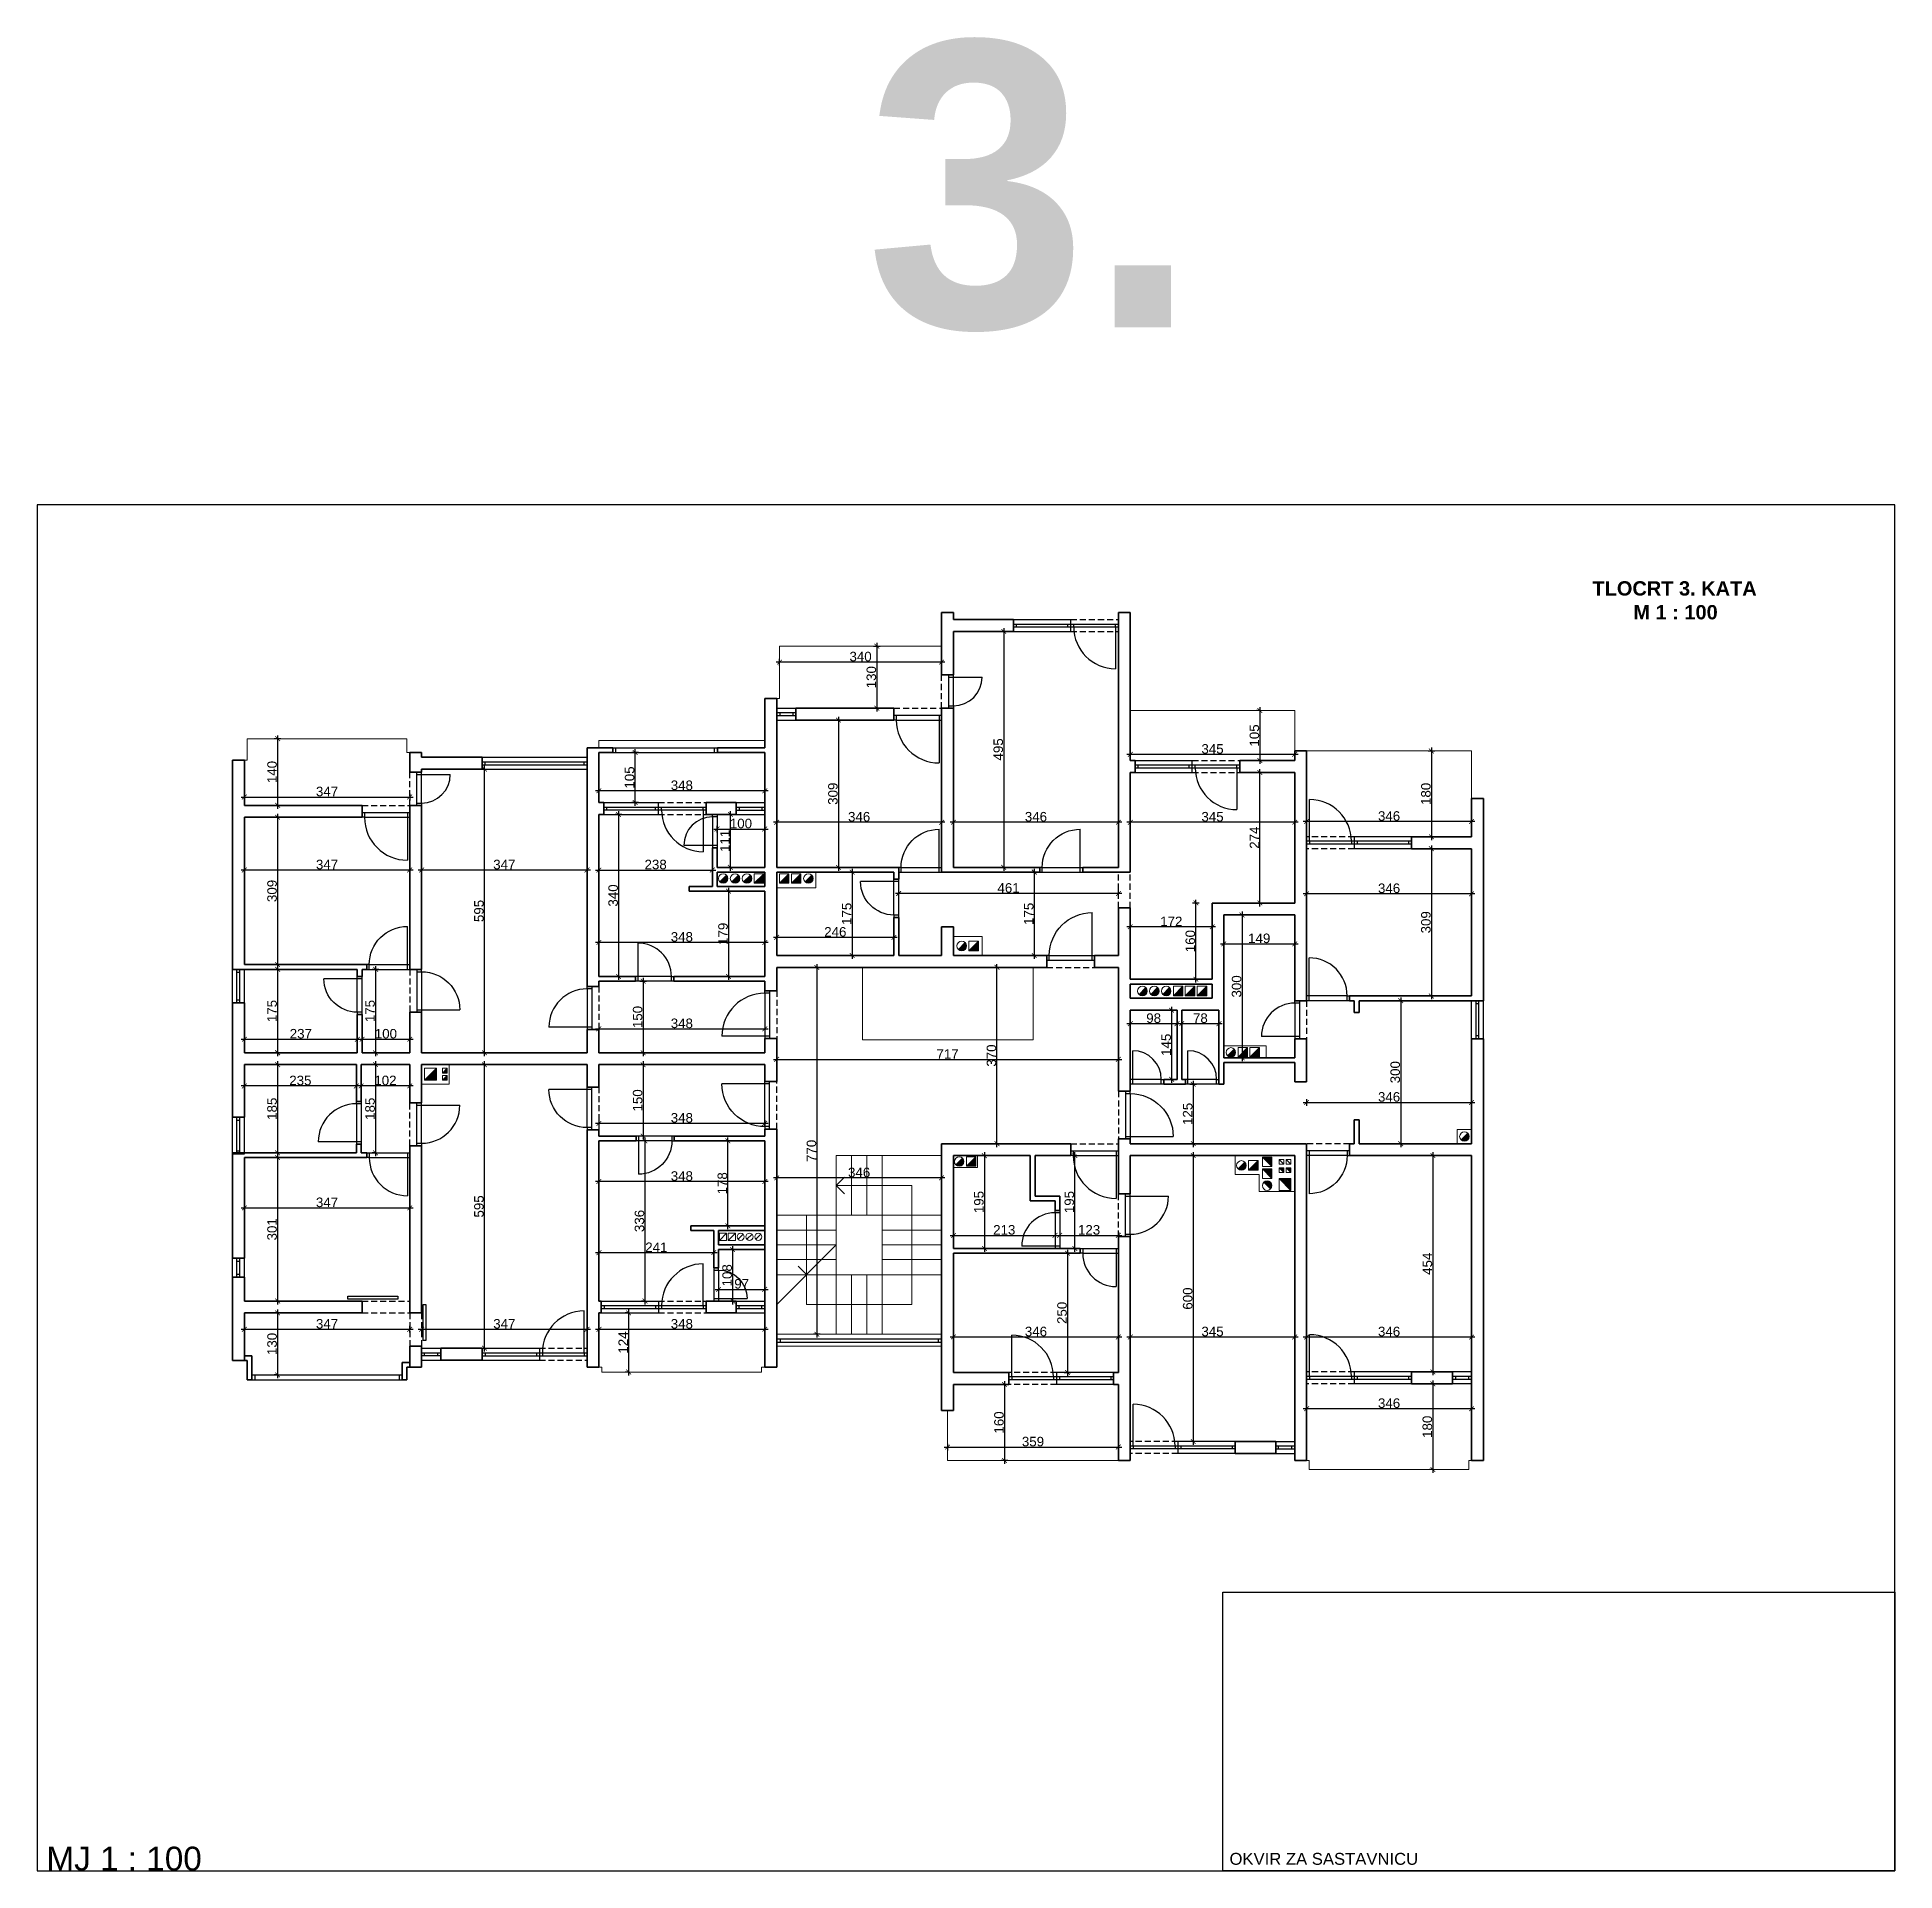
# Model space of a CAD drawing. Header units: centimetres. Extents: x 642232439 to 646206409, y 502891828 to 503284195.
# Drawn here: x 646193511 to 646197409, y 503274569 to 503278417 of the extents above; entities that cross this region are included whole.
import ezdxf

# ---------------------------------------------------------------- set-up
doc = ezdxf.new("R2010")
doc.units = ezdxf.units.CM
doc.header["$PDMODE"] = 35
doc.header["$PDSIZE"] = 0.1
doc.linetypes.add('HIDDENX2', pattern=[19.05, 12.7, -6.35])
doc.layers.add('SAST_Linija sastavnice', color=3, linetype='Continuous', plot=False)
for name, color, linetype, lineweight in [('SASTAVNICA', 7, 'Continuous', 0), ('TP_01 - 0.35', 1, 'Continuous', 35), ('TP_03 - 0.15', 3, 'Continuous', 15), ('TP_07 - 0.20', 7, 'Continuous', 20)]:
    doc.layers.add(name, color=color, linetype=linetype, lineweight=lineweight)
for name, color, linetype in [('TP_Hatch', 252, 'Continuous'), ('TP_Hidden', 8, 'HIDDENX2'), ('TP_Kotiranje', 3, 'Continuous'), ('TP_Otvori', 8, 'Continuous'), ('TP_Otvori.block', 8, 'Continuous')]:
    doc.layers.add(name, color=color, linetype=linetype)
doc.styles.add('Kota', font='arialbd.ttf')
doc.styles.get("Standard").update_dxf_attribs({"font": 'arial.ttf'})
doc.dimstyles.new('Radni', dxfattribs={"dimtxt": 20, "dimasz": 10, "dimexe": 7, "dimexo": 7, "dimgap": 1.25, "dimtad": 1, "dimdec": 1, "dimrnd": 0.5, "dimdsep": 46, "dimtxsty": 'Standard', "dimblk": 'ARCHTICK', "dimcen": 10, "dimdle": 7, "dimclrd": 256, "dimclre": 256, "dimadec": 1, "dimazin": 0, "dimtm": 1e-09, "dimtfac": 1, "dimtdec": 1, "dimtix": 1, "dimtmove": 0, "dimatfit": 0, "dimfxl": 7, "dimfxlon": 1, "dimarcsym": 0})

msp = doc.modelspace()

# ---------------------------------------------------------------- texts
at = {"layer": 'SAST_Linija sastavnice', "attachment_point": 7, "rotation": 360}
for s, insert, char_height in [(' MJ 1 : 100', (646193510.92, 503274569.11), 50), ('OKVIR ZA SASTAVNICU', (646196012.84, 503274581.46), 25)]:
    msp.add_mtext(s, dxfattribs=dict(at, insert=insert, char_height=char_height))
at = {"layer": 'SASTAVNICA', "insert": (646196767.96, 503277275.06), "char_height": 30, "attachment_point": 1, "style": 'Kota'}
msp.add_mtext_dynamic_manual_height_columns('\\pi6.49754;TLOCRT 3. KATA\\P\\pi92.2513;M 1 : 100', width=356.5012, gutter_width=125, heights=[0], dxfattribs=at)
at = {"layer": 'TP_Kotiranje', "insert": (646195249.04, 503278407.74), "char_height": 600, "attachment_point": 1, "style": 'Kota'}
msp.add_mtext_dynamic_manual_height_columns('3.', width=868.7781, gutter_width=125, heights=[0], dxfattribs=at)

# ---------------------------------------------------------------- blocks, each defined once
blk = doc.blocks.new('*U525')
at = {"layer": 'TP_Otvori'}
for p, q in [((5, 0), (5, 90)), ((5, 0), (0, 0)), ((95, 0), (5, 0)), ((5, -10), (5, 0)), ((95, -10), (95, 0)), ((95, 0), (100, 0)), ((100, -10), (0, -10))]:
    blk.add_line(p, q, dxfattribs=at)
blk.add_arc((5, 0), 90, 0, 90, dxfattribs=at)
blk = doc.blocks.new('*U523')
at = {"layer": 'TP_Otvori'}
for p, q in [((5, 0), (5, 80)), ((5, 0), (0, 0)), ((85, 0), (5, 0)), ((5, -10), (5, 0)), ((85, -10), (85, 0)), ((85, 0), (90, 0)), ((90, -10), (0, -10))]:
    blk.add_line(p, q, dxfattribs=at)
blk.add_arc((5, 0), 80, 0, 90, dxfattribs=at)
blk = doc.blocks.new('*U524')
at = {"layer": 'TP_Otvori'}
for p, q in [((5, 0), (5, 70)), ((5, 0), (0, 0)), ((75, 0), (5, 0)), ((5, -10), (5, 0)), ((75, -10), (75, 0)), ((75, 0), (80, 0)), ((80, -10), (0, -10))]:
    blk.add_line(p, q, dxfattribs=at)
blk.add_arc((5, 0), 70, 0, 90, dxfattribs=at)
blk = doc.blocks.new('*U99')
at = {"layer": 'TP_01 - 0.35'}
for p, q in [((0, 0), (0, -30)), ((48, 0), (48, -30))]:
    blk.add_line(p, q, dxfattribs=at)
at = {"layer": 'TP_Otvori'}
for p, q in [((0, 0), (48, 0)), ((0, -11.3), (48, -11.3)), ((0, -18.8), (48, -18.8)), ((0, -30), (48, -30)), ((7.5, -11.3), (7.5, -18.8)), ((40.5, -11.3), (40.5, -18.8))]:
    blk.add_line(p, q, dxfattribs=at)
blk = doc.blocks.new('*U528')
at = {"layer": 'TP_01 - 0.35'}
for p, q in [((0, 0), (0, -30)), ((72, 0), (72, -30))]:
    blk.add_line(p, q, dxfattribs=at)
at = {"layer": 'TP_Otvori'}
for p, q in [((0, 0), (72, 0)), ((0, -11.3), (72, -11.3)), ((0, -18.8), (72, -18.8)), ((0, -30), (72, -30)), ((7.5, -11.3), (7.5, -18.8)), ((64.5, -11.3), (64.5, -18.8))]:
    blk.add_line(p, q, dxfattribs=at)
blk = doc.blocks.new('*U526')
at = {"layer": 'TP_Otvori'}
for p, q in [((5, 0), (5, 60)), ((5, 0), (0, 0)), ((65, 0), (5, 0)), ((5, -10), (5, 0)), ((65, -10), (65, 0)), ((65, 0), (70, 0)), ((70, -10), (0, -10))]:
    blk.add_line(p, q, dxfattribs=at)
blk.add_arc((5, 0), 60, 0, 90, dxfattribs=at)
blk = doc.blocks.new('*U103')
at = {"layer": 'TP_01 - 0.35'}
for p, q in [((0, 0), (0, -30)), ((84, 0), (84, -30))]:
    blk.add_line(p, q, dxfattribs=at)
at = {"layer": 'TP_Otvori'}
for p, q in [((0, 0), (84, 0)), ((0, -11.3), (84, -11.3)), ((0, -18.8), (84, -18.8)), ((0, -30), (84, -30)), ((7.5, -11.3), (7.5, -18.8)), ((76.5, -11.3), (76.5, -18.8))]:
    blk.add_line(p, q, dxfattribs=at)
blk = doc.blocks.new('*U88')
at = {"layer": 'TP_01 - 0.35'}
for p, q in [((0, 0), (0, -30)), ((96, 0), (96, -30))]:
    blk.add_line(p, q, dxfattribs=at)
at = {"layer": 'TP_Otvori'}
for p, q in [((0, 0), (96, 0)), ((0, -11.3), (96, -11.3)), ((0, -18.8), (96, -18.8)), ((0, -30), (96, -30)), ((7.5, -11.3), (7.5, -18.8)), ((88.5, -11.3), (88.5, -18.8))]:
    blk.add_line(p, q, dxfattribs=at)
blk = doc.blocks.new('*U527')
at = {"layer": 'TP_01 - 0.35'}
for p, q in [((0, 0), (0, -30)), ((48, 0), (48, -30))]:
    blk.add_line(p, q, dxfattribs=at)
at = {"layer": 'TP_Otvori'}
for p, q in [((0, 0), (48, 0)), ((0, -11.3), (48, -11.3)), ((0, -18.8), (48, -18.8)), ((0, -30), (48, -30)), ((7.5, -11.3), (7.5, -18.8)), ((40.5, -11.3), (40.5, -18.8))]:
    blk.add_line(p, q, dxfattribs=at)
blk = doc.blocks.new('*U89')
at = {"layer": 'TP_01 - 0.35'}
for p, q in [((0, 0), (0, -30)), ((48, 0), (48, -30))]:
    blk.add_line(p, q, dxfattribs=at)
at = {"layer": 'TP_Otvori'}
for p, q in [((0, 0), (48, 0)), ((0, -11.3), (48, -11.3)), ((0, -18.8), (48, -18.8)), ((0, -30), (48, -30)), ((7.5, -11.3), (7.5, -18.8)), ((40.5, -11.3), (40.5, -18.8))]:
    blk.add_line(p, q, dxfattribs=at)
blk = doc.blocks.new('*U142')
at = {"layer": 'TP_01 - 0.35'}
for p, q in [((0, 0), (0, -30)), ((92.4, 0), (92.4, -30))]:
    blk.add_line(p, q, dxfattribs=at)
at = {"layer": 'TP_Otvori'}
for p, q in [((0, 0), (92.4, 0)), ((0, -11.3), (92.4, -11.3)), ((0, -18.8), (92.4, -18.8)), ((0, -30), (92.4, -30)), ((7.5, -11.3), (7.5, -18.8)), ((84.9, -11.3), (84.9, -18.8))]:
    blk.add_line(p, q, dxfattribs=at)
blk = doc.blocks.new('*U102')
at = {"layer": 'TP_01 - 0.35'}
for p, q in [((0, 0), (0, -30)), ((48, 0), (48, -30))]:
    blk.add_line(p, q, dxfattribs=at)
at = {"layer": 'TP_Otvori'}
for p, q in [((0, 0), (48, 0)), ((0, -11.3), (48, -11.3)), ((0, -18.8), (48, -18.8)), ((0, -30), (48, -30)), ((7.5, -11.3), (7.5, -18.8)), ((40.5, -11.3), (40.5, -18.8))]:
    blk.add_line(p, q, dxfattribs=at)
blk = doc.blocks.new('_ArchTick')
at = {"color": 0, "linetype": 'ByBlock', "const_width": 0.15}
blk.add_lwpolyline([(-0.5, -0.5), (0.5, 0.5)], dxfattribs=at)
blk = doc.blocks.new('*D437')
at = {"layer": 'Defpoints', "color": 0, "transparency": 16777216}
for p in [(646195496.7, 503277169.7), (646195524.2, 503276674.7), (646195539.1, 503276674.7)]:
    blk.add_point(p, dxfattribs=at)
at = {"layer": 'TP_Kotiranje', "lineweight": -2, "transparency": 16777216}
for p, q in [((646195539.1, 503277176.7), (646195539.1, 503276667.7)), ((646195532.1, 503277169.7), (646195546.1, 503277169.7)), ((646195532.1, 503276674.7), (646195546.1, 503276674.7))]:
    blk.add_line(p, q, dxfattribs=at)
at = {"layer": 'TP_Kotiranje', "lineweight": -2, "transparency": 16777216, "xscale": 10, "yscale": 10, "zscale": 10}
for p, rotation in [((646195539.1, 503277169.7), 90), ((646195539.1, 503276674.7), 270)]:
    blk.add_blockref('_ArchTick', p, dxfattribs=dict(at, rotation=rotation))
at = {"layer": 'TP_Kotiranje', "color": 0, "transparency": 16777216, "insert": (646195527.7, 503276922.2), "char_height": 20, "attachment_point": 5, "rotation": 90}
blk.add_mtext('495', dxfattribs=at)
blk = doc.blocks.new('*D438')
at = {"layer": 'Defpoints', "color": 0, "transparency": 16777216}
for p in [(646195205.7, 503276983.7), (646195192.2, 503276674.7), (646195205.7, 503276674.7)]:
    blk.add_point(p, dxfattribs=at)
at = {"layer": 'TP_Kotiranje', "lineweight": -2, "transparency": 16777216}
for p, q in [((646195198.7, 503276983.7), (646195185.2, 503276983.7)), ((646195192.2, 503276990.7), (646195192.2, 503276667.7)), ((646195198.7, 503276674.7), (646195185.2, 503276674.7))]:
    blk.add_line(p, q, dxfattribs=at)
at = {"layer": 'TP_Kotiranje', "lineweight": -2, "transparency": 16777216, "xscale": 10, "yscale": 10, "zscale": 10}
for p, rotation in [((646195192.2, 503276983.7), 90), ((646195192.2, 503276674.7), 270)]:
    blk.add_blockref('_ArchTick', p, dxfattribs=dict(at, rotation=rotation))
at = {"layer": 'TP_Kotiranje', "color": 0, "transparency": 16777216, "insert": (646195180.8, 503276829.2), "char_height": 20, "attachment_point": 5, "rotation": 90}
blk.add_mtext('309', dxfattribs=at)
blk = doc.blocks.new('*D439')
at = {"layer": 'Defpoints', "color": 0, "transparency": 16777216}
for p in [(646195192.2, 503276664.7), (646195192.2, 503276489.7), (646195221.1, 503276489.7)]:
    blk.add_point(p, dxfattribs=at)
at = {"layer": 'TP_Kotiranje', "lineweight": -2, "transparency": 16777216}
for p, q in [((646195221.1, 503276671.7), (646195221.1, 503276482.7)), ((646195214.1, 503276664.7), (646195228.1, 503276664.7)), ((646195214.1, 503276489.7), (646195228.1, 503276489.7))]:
    blk.add_line(p, q, dxfattribs=at)
at = {"layer": 'TP_Kotiranje', "lineweight": -2, "transparency": 16777216, "xscale": 10, "yscale": 10, "zscale": 10}
for p, rotation in [((646195221.1, 503276664.7), 90), ((646195221.1, 503276489.7), 270)]:
    blk.add_blockref('_ArchTick', p, dxfattribs=dict(at, rotation=rotation))
at = {"layer": 'TP_Kotiranje', "color": 0, "transparency": 16777216, "insert": (646195209.6, 503276577.2), "char_height": 20, "attachment_point": 5, "rotation": 90}
blk.add_mtext('175', dxfattribs=at)
blk = doc.blocks.new('*D440')
at = {"layer": 'Defpoints', "color": 0, "transparency": 16777216}
for p in [(646195221.1, 503276464.7), (646195147.1, 503275694.9), (646195219.7, 503275694.9)]:
    blk.add_point(p, dxfattribs=at)
at = {"layer": 'TP_Kotiranje', "lineweight": -2, "transparency": 16777216}
for p, q in [((646195147.1, 503276471.7), (646195147.1, 503275687.9)), ((646195154.1, 503276464.7), (646195140.1, 503276464.7)), ((646195154.1, 503275694.9), (646195140.1, 503275694.9))]:
    blk.add_line(p, q, dxfattribs=at)
at = {"layer": 'TP_Kotiranje', "lineweight": -2, "transparency": 16777216, "xscale": 10, "yscale": 10, "zscale": 10}
for p, rotation in [((646195147.1, 503276464.7), 90), ((646195147.1, 503275694.9), 270)]:
    blk.add_blockref('_ArchTick', p, dxfattribs=dict(at, rotation=rotation))
at = {"layer": 'TP_Kotiranje', "color": 0, "transparency": 16777216, "insert": (646195135.7, 503276079.8), "char_height": 20, "attachment_point": 5, "rotation": 90}
blk.add_mtext('770', dxfattribs=at)
blk = doc.blocks.new('*D441')
at = {"layer": 'Defpoints', "color": 0, "transparency": 16777216}
for p in [(646195062.7, 503276094.9), (646195408.7, 503276094.9), (646195062.7, 503276023.1)]:
    blk.add_point(p, dxfattribs=at)
at = {"layer": 'TP_Kotiranje', "lineweight": -2, "transparency": 16777216}
for p, q in [((646195415.7, 503276023.1), (646195055.7, 503276023.1)), ((646195062.7, 503276030.1), (646195062.7, 503276016.1)), ((646195408.7, 503276030.1), (646195408.7, 503276016.1))]:
    blk.add_line(p, q, dxfattribs=at)
at = {"layer": 'TP_Kotiranje', "lineweight": -2, "transparency": 16777216, "xscale": 10, "yscale": 10, "zscale": 10, "rotation": 180}
blk.add_blockref('_ArchTick', (646195062.7, 503276023.1), dxfattribs=at)
at = {"layer": 'TP_Kotiranje', "lineweight": -2, "transparency": 16777216, "xscale": 10, "yscale": 10, "zscale": 10}
blk.add_blockref('_ArchTick', (646195408.7, 503276023.1), dxfattribs=at)
at = {"layer": 'TP_Kotiranje', "color": 0, "transparency": 16777216, "insert": (646195235.7, 503276034.5), "char_height": 20, "attachment_point": 5}
blk.add_mtext('346', dxfattribs=at)
blk = doc.blocks.new('*D442')
at = {"layer": 'Defpoints', "color": 0, "transparency": 16777216}
for p in [(646195062.7, 503276270.7), (646195779.7, 503276271.8), (646195779.7, 503276270.7)]:
    blk.add_point(p, dxfattribs=at)
at = {"layer": 'TP_Kotiranje', "lineweight": -2, "transparency": 16777216}
for p, q in [((646195062.7, 503276271.8), (646195062.7, 503276278.8)), ((646195779.7, 503276271.8), (646195779.7, 503276278.8)), ((646195055.7, 503276271.8), (646195786.7, 503276271.8))]:
    blk.add_line(p, q, dxfattribs=at)
at = {"layer": 'TP_Kotiranje', "lineweight": -2, "transparency": 16777216, "xscale": 10, "yscale": 10, "zscale": 10, "rotation": 180}
blk.add_blockref('_ArchTick', (646195062.7, 503276271.8), dxfattribs=at)
at = {"layer": 'TP_Kotiranje', "lineweight": -2, "transparency": 16777216, "xscale": 10, "yscale": 10, "zscale": 10}
blk.add_blockref('_ArchTick', (646195779.7, 503276271.8), dxfattribs=at)
at = {"layer": 'TP_Kotiranje', "color": 0, "transparency": 16777216, "insert": (646195421.2, 503276283.1), "char_height": 20, "attachment_point": 5}
blk.add_mtext('717', dxfattribs=at)
blk = doc.blocks.new('*D443')
at = {"layer": 'Defpoints', "color": 0, "transparency": 16777216}
for p in [(646195524.9, 503276464.7), (646195544.2, 503276464.7), (646195544.2, 503276094.9)]:
    blk.add_point(p, dxfattribs=at)
at = {"layer": 'TP_Kotiranje', "lineweight": -2, "transparency": 16777216}
for p, q in [((646195524.9, 503276087.9), (646195524.9, 503276471.7)), ((646195531.9, 503276464.7), (646195517.9, 503276464.7)), ((646195531.9, 503276094.9), (646195517.9, 503276094.9))]:
    blk.add_line(p, q, dxfattribs=at)
at = {"layer": 'TP_Kotiranje', "lineweight": -2, "transparency": 16777216, "xscale": 10, "yscale": 10, "zscale": 10}
for p, rotation in [((646195524.9, 503276464.7), 90), ((646195524.9, 503276094.9), 270)]:
    blk.add_blockref('_ArchTick', p, dxfattribs=dict(at, rotation=rotation))
at = {"layer": 'TP_Kotiranje', "color": 0, "transparency": 16777216, "insert": (646195513.4, 503276279.8), "char_height": 20, "attachment_point": 5, "rotation": 90}
blk.add_mtext('370', dxfattribs=at)
blk = doc.blocks.new('*D444')
at = {"layer": 'Defpoints', "color": 0, "transparency": 16777216}
for p in [(646194119.2, 503276944.7), (646194015.4, 503276804.7), (646194069.2, 503276804.7)]:
    blk.add_point(p, dxfattribs=at)
at = {"layer": 'TP_Kotiranje', "lineweight": -2, "transparency": 16777216}
for p, q in [((646194022.4, 503276944.7), (646194008.4, 503276944.7)), ((646194015.4, 503276951.7), (646194015.4, 503276797.7)), ((646194022.4, 503276804.7), (646194008.4, 503276804.7))]:
    blk.add_line(p, q, dxfattribs=at)
at = {"layer": 'TP_Kotiranje', "lineweight": -2, "transparency": 16777216, "xscale": 10, "yscale": 10, "zscale": 10}
for p, rotation in [((646194015.4, 503276944.7), 90), ((646194015.4, 503276804.7), 270)]:
    blk.add_blockref('_ArchTick', p, dxfattribs=dict(at, rotation=rotation))
at = {"layer": 'TP_Kotiranje', "color": 0, "transparency": 16777216, "insert": (646194003.9, 503276874.7), "char_height": 20, "attachment_point": 5, "rotation": 90}
blk.add_mtext('140', dxfattribs=at)
blk = doc.blocks.new('*D445')
at = {"layer": 'Defpoints', "color": 0, "transparency": 16777216}
for p in [(646194015.4, 503276779.7), (646194015.4, 503276470.7), (646194015.4, 503276470.7)]:
    blk.add_point(p, dxfattribs=at)
at = {"layer": 'TP_Kotiranje', "lineweight": -2, "transparency": 16777216}
for p, q in [((646194015.4, 503276786.7), (646194015.4, 503276463.7)), ((646194015.4, 503276779.7), (646194008.4, 503276779.7)), ((646194015.4, 503276470.7), (646194008.4, 503276470.7))]:
    blk.add_line(p, q, dxfattribs=at)
at = {"layer": 'TP_Kotiranje', "lineweight": -2, "transparency": 16777216, "xscale": 10, "yscale": 10, "zscale": 10}
for p, rotation in [((646194015.4, 503276779.7), 90), ((646194015.4, 503276470.7), 270)]:
    blk.add_blockref('_ArchTick', p, dxfattribs=dict(at, rotation=rotation))
at = {"layer": 'TP_Kotiranje', "color": 0, "transparency": 16777216, "insert": (646194003.9, 503276625.2), "char_height": 20, "attachment_point": 5, "rotation": 90}
blk.add_mtext('309', dxfattribs=at)
blk = doc.blocks.new('*D446')
at = {"layer": 'Defpoints', "color": 0, "transparency": 16777216}
for p in [(646194015.4, 503276460.7), (646194015.4, 503276285.7), (646194015.4, 503276285.7)]:
    blk.add_point(p, dxfattribs=at)
at = {"layer": 'TP_Kotiranje', "lineweight": -2, "transparency": 16777216}
for p, q in [((646194015.4, 503276460.7), (646194008.4, 503276460.7)), ((646194015.4, 503276467.7), (646194015.4, 503276278.7)), ((646194015.4, 503276285.7), (646194008.4, 503276285.7))]:
    blk.add_line(p, q, dxfattribs=at)
at = {"layer": 'TP_Kotiranje', "lineweight": -2, "transparency": 16777216, "xscale": 10, "yscale": 10, "zscale": 10}
for p, rotation in [((646194015.4, 503276460.7), 90), ((646194015.4, 503276285.7), 270)]:
    blk.add_blockref('_ArchTick', p, dxfattribs=dict(at, rotation=rotation))
at = {"layer": 'TP_Kotiranje', "color": 0, "transparency": 16777216, "insert": (646194003.9, 503276373.2), "char_height": 20, "attachment_point": 5, "rotation": 90}
blk.add_mtext('175', dxfattribs=at)
blk = doc.blocks.new('*D447')
at = {"layer": 'Defpoints', "color": 0, "transparency": 16777216}
for p in [(646194015.4, 503276260.7), (646194015.4, 503276075.7), (646194015.4, 503276075.7)]:
    blk.add_point(p, dxfattribs=at)
at = {"layer": 'TP_Kotiranje', "lineweight": -2, "transparency": 16777216}
for p, q in [((646194015.4, 503276260.7), (646194008.4, 503276260.7)), ((646194015.4, 503276267.7), (646194015.4, 503276068.7)), ((646194015.4, 503276075.7), (646194008.4, 503276075.7))]:
    blk.add_line(p, q, dxfattribs=at)
at = {"layer": 'TP_Kotiranje', "lineweight": -2, "transparency": 16777216, "xscale": 10, "yscale": 10, "zscale": 10}
for p, rotation in [((646194015.4, 503276260.7), 90), ((646194015.4, 503276075.7), 270)]:
    blk.add_blockref('_ArchTick', p, dxfattribs=dict(at, rotation=rotation))
at = {"layer": 'TP_Kotiranje', "color": 0, "transparency": 16777216, "insert": (646194003.9, 503276168.2), "char_height": 20, "attachment_point": 5, "rotation": 90}
blk.add_mtext('185', dxfattribs=at)
blk = doc.blocks.new('*D448')
at = {"layer": 'Defpoints', "color": 0, "transparency": 16777216}
for p in [(646194015.4, 503276065.7), (646194015.4, 503275764.7), (646194015.4, 503275764.7)]:
    blk.add_point(p, dxfattribs=at)
at = {"layer": 'TP_Kotiranje', "lineweight": -2, "transparency": 16777216}
for p, q in [((646194015.4, 503276065.7), (646194008.4, 503276065.7)), ((646194015.4, 503276072.7), (646194015.4, 503275757.7)), ((646194015.4, 503275764.7), (646194008.4, 503275764.7))]:
    blk.add_line(p, q, dxfattribs=at)
at = {"layer": 'TP_Kotiranje', "lineweight": -2, "transparency": 16777216, "xscale": 10, "yscale": 10, "zscale": 10}
for p, rotation in [((646194015.4, 503276065.7), 90), ((646194015.4, 503275764.7), 270)]:
    blk.add_blockref('_ArchTick', p, dxfattribs=dict(at, rotation=rotation))
at = {"layer": 'TP_Kotiranje', "color": 0, "transparency": 16777216, "insert": (646194003.9, 503275915.2), "char_height": 20, "attachment_point": 5, "rotation": 90}
blk.add_mtext('301', dxfattribs=at)
blk = doc.blocks.new('*D449')
at = {"layer": 'Defpoints', "color": 0, "transparency": 16777216}
for p in [(646194015.4, 503275739.7), (646194015.4, 503275609.7), (646194015.4, 503275609.7)]:
    blk.add_point(p, dxfattribs=at)
at = {"layer": 'TP_Kotiranje', "lineweight": -2, "transparency": 16777216}
for p, q in [((646194015.4, 503275739.7), (646194008.4, 503275739.7)), ((646194015.4, 503275746.7), (646194015.4, 503275602.7)), ((646194015.4, 503275609.7), (646194008.4, 503275609.7))]:
    blk.add_line(p, q, dxfattribs=at)
at = {"layer": 'TP_Kotiranje', "lineweight": -2, "transparency": 16777216, "xscale": 10, "yscale": 10, "zscale": 10}
for p, rotation in [((646194015.4, 503275739.7), 90), ((646194015.4, 503275609.7), 270)]:
    blk.add_blockref('_ArchTick', p, dxfattribs=dict(at, rotation=rotation))
at = {"layer": 'TP_Kotiranje', "color": 0, "transparency": 16777216, "insert": (646194003.9, 503275674.7), "char_height": 20, "attachment_point": 5, "rotation": 90}
blk.add_mtext('130', dxfattribs=at)
blk = doc.blocks.new('*D450')
at = {"layer": 'Defpoints', "color": 0, "transparency": 16777216}
for p in [(646194292.7, 503275705.4), (646193945.7, 503275689.7), (646194292.7, 503275689.7)]:
    blk.add_point(p, dxfattribs=at)
at = {"layer": 'TP_Kotiranje', "lineweight": -2, "transparency": 16777216}
for p, q in [((646193938.7, 503275705.4), (646194299.7, 503275705.4)), ((646193945.7, 503275698.4), (646193945.7, 503275712.4)), ((646194292.7, 503275698.4), (646194292.7, 503275712.4))]:
    blk.add_line(p, q, dxfattribs=at)
at = {"layer": 'TP_Kotiranje', "lineweight": -2, "transparency": 16777216, "xscale": 10, "yscale": 10, "zscale": 10, "rotation": 180}
blk.add_blockref('_ArchTick', (646193945.7, 503275705.4), dxfattribs=at)
at = {"layer": 'TP_Kotiranje', "lineweight": -2, "transparency": 16777216, "xscale": 10, "yscale": 10, "zscale": 10}
blk.add_blockref('_ArchTick', (646194292.7, 503275705.4), dxfattribs=at)
at = {"layer": 'TP_Kotiranje', "color": 0, "transparency": 16777216, "insert": (646194119.2, 503275716.8), "char_height": 20, "attachment_point": 5}
blk.add_mtext('347', dxfattribs=at)
blk = doc.blocks.new('*D451')
at = {"layer": 'Defpoints', "color": 0, "transparency": 16777216}
for p in [(646194317.7, 503275705.4), (646194664.7, 503275705.4), (646194664.7, 503275705.4)]:
    blk.add_point(p, dxfattribs=at)
at = {"layer": 'TP_Kotiranje', "lineweight": -2, "transparency": 16777216}
for p, q in [((646194310.7, 503275705.4), (646194671.7, 503275705.4)), ((646194317.7, 503275705.4), (646194317.7, 503275698.4)), ((646194664.7, 503275705.4), (646194664.7, 503275712.4))]:
    blk.add_line(p, q, dxfattribs=at)
at = {"layer": 'TP_Kotiranje', "lineweight": -2, "transparency": 16777216, "xscale": 10, "yscale": 10, "zscale": 10, "rotation": 180}
blk.add_blockref('_ArchTick', (646194317.7, 503275705.4), dxfattribs=at)
at = {"layer": 'TP_Kotiranje', "lineweight": -2, "transparency": 16777216, "xscale": 10, "yscale": 10, "zscale": 10}
blk.add_blockref('_ArchTick', (646194664.7, 503275705.4), dxfattribs=at)
at = {"layer": 'TP_Kotiranje', "color": 0, "transparency": 16777216, "insert": (646194491.2, 503275716.8), "char_height": 20, "attachment_point": 5}
blk.add_mtext('347', dxfattribs=at)
blk = doc.blocks.new('*D452')
at = {"layer": 'Defpoints', "color": 0, "transparency": 16777216}
for p in [(646194689.7, 503275705.4), (646195037.7, 503275705.4), (646195037.7, 503275705.4)]:
    blk.add_point(p, dxfattribs=at)
at = {"layer": 'TP_Kotiranje', "lineweight": -2, "transparency": 16777216}
for p, q in [((646194682.7, 503275705.4), (646195044.7, 503275705.4)), ((646194689.7, 503275705.4), (646194689.7, 503275698.4)), ((646195037.7, 503275705.4), (646195037.7, 503275712.4))]:
    blk.add_line(p, q, dxfattribs=at)
at = {"layer": 'TP_Kotiranje', "lineweight": -2, "transparency": 16777216, "xscale": 10, "yscale": 10, "zscale": 10, "rotation": 180}
blk.add_blockref('_ArchTick', (646194689.7, 503275705.4), dxfattribs=at)
at = {"layer": 'TP_Kotiranje', "lineweight": -2, "transparency": 16777216, "xscale": 10, "yscale": 10, "zscale": 10}
blk.add_blockref('_ArchTick', (646195037.7, 503275705.4), dxfattribs=at)
at = {"layer": 'TP_Kotiranje', "color": 0, "transparency": 16777216, "insert": (646194863.7, 503275716.8), "char_height": 20, "attachment_point": 5}
blk.add_mtext('348', dxfattribs=at)
blk = doc.blocks.new('*D453')
at = {"layer": 'Defpoints', "color": 0, "transparency": 16777216}
for p in [(646195433.7, 503275705.4), (646195779.7, 503275705.4), (646195779.7, 503275689.3)]:
    blk.add_point(p, dxfattribs=at)
at = {"layer": 'TP_Kotiranje', "lineweight": -2, "transparency": 16777216}
for p, q in [((646195433.7, 503275696.3), (646195433.7, 503275682.3)), ((646195779.7, 503275696.3), (646195779.7, 503275682.3)), ((646195426.7, 503275689.3), (646195786.7, 503275689.3))]:
    blk.add_line(p, q, dxfattribs=at)
at = {"layer": 'TP_Kotiranje', "lineweight": -2, "transparency": 16777216, "xscale": 10, "yscale": 10, "zscale": 10, "rotation": 180}
blk.add_blockref('_ArchTick', (646195433.7, 503275689.3), dxfattribs=at)
at = {"layer": 'TP_Kotiranje', "lineweight": -2, "transparency": 16777216, "xscale": 10, "yscale": 10, "zscale": 10}
blk.add_blockref('_ArchTick', (646195779.7, 503275689.3), dxfattribs=at)
at = {"layer": 'TP_Kotiranje', "color": 0, "transparency": 16777216, "insert": (646195606.7, 503275700.7), "char_height": 20, "attachment_point": 5}
blk.add_mtext('346', dxfattribs=at)
blk = doc.blocks.new('*D454')
at = {"layer": 'Defpoints', "color": 0, "transparency": 16777216}
for p in [(646195804.7, 503275689.3), (646196149.7, 503275689.3), (646196149.7, 503275689.3)]:
    blk.add_point(p, dxfattribs=at)
at = {"layer": 'TP_Kotiranje', "lineweight": -2, "transparency": 16777216}
for p, q in [((646195804.7, 503275689.3), (646195804.7, 503275696.3)), ((646196149.7, 503275689.3), (646196149.7, 503275696.3)), ((646195797.7, 503275689.3), (646196156.7, 503275689.3))]:
    blk.add_line(p, q, dxfattribs=at)
at = {"layer": 'TP_Kotiranje', "lineweight": -2, "transparency": 16777216, "xscale": 10, "yscale": 10, "zscale": 10, "rotation": 180}
blk.add_blockref('_ArchTick', (646195804.7, 503275689.3), dxfattribs=at)
at = {"layer": 'TP_Kotiranje', "lineweight": -2, "transparency": 16777216, "xscale": 10, "yscale": 10, "zscale": 10}
blk.add_blockref('_ArchTick', (646196149.7, 503275689.3), dxfattribs=at)
at = {"layer": 'TP_Kotiranje', "color": 0, "transparency": 16777216, "insert": (646195977.2, 503275700.7), "char_height": 20, "attachment_point": 5}
blk.add_mtext('345', dxfattribs=at)
blk = doc.blocks.new('*D455')
at = {"layer": 'Defpoints', "color": 0, "transparency": 16777216}
for p in [(646196174.7, 503275689.3), (646196520.7, 503275689.3), (646196520.7, 503275689.3)]:
    blk.add_point(p, dxfattribs=at)
at = {"layer": 'TP_Kotiranje', "lineweight": -2, "transparency": 16777216}
for p, q in [((646196174.7, 503275689.3), (646196174.7, 503275696.3)), ((646196520.7, 503275689.3), (646196520.7, 503275696.3)), ((646196167.7, 503275689.3), (646196527.7, 503275689.3))]:
    blk.add_line(p, q, dxfattribs=at)
at = {"layer": 'TP_Kotiranje', "lineweight": -2, "transparency": 16777216, "xscale": 10, "yscale": 10, "zscale": 10, "rotation": 180}
blk.add_blockref('_ArchTick', (646196174.7, 503275689.3), dxfattribs=at)
at = {"layer": 'TP_Kotiranje', "lineweight": -2, "transparency": 16777216, "xscale": 10, "yscale": 10, "zscale": 10}
blk.add_blockref('_ArchTick', (646196520.7, 503275689.3), dxfattribs=at)
at = {"layer": 'TP_Kotiranje', "color": 0, "transparency": 16777216, "insert": (646196347.7, 503275700.7), "char_height": 20, "attachment_point": 5}
blk.add_mtext('346', dxfattribs=at)
blk = doc.blocks.new('*D456')
at = {"layer": 'Defpoints', "color": 0, "transparency": 16777216}
for p in [(646196174.7, 503276818.9), (646196520.7, 503276818.9), (646196174.7, 503276770.9)]:
    blk.add_point(p, dxfattribs=at)
at = {"layer": 'TP_Kotiranje', "lineweight": -2, "transparency": 16777216}
for p, q in [((646196527.7, 503276770.9), (646196167.7, 503276770.9)), ((646196174.7, 503276777.9), (646196174.7, 503276763.9)), ((646196520.7, 503276777.9), (646196520.7, 503276763.9))]:
    blk.add_line(p, q, dxfattribs=at)
at = {"layer": 'TP_Kotiranje', "lineweight": -2, "transparency": 16777216, "xscale": 10, "yscale": 10, "zscale": 10, "rotation": 180}
blk.add_blockref('_ArchTick', (646196174.7, 503276770.9), dxfattribs=at)
at = {"layer": 'TP_Kotiranje', "lineweight": -2, "transparency": 16777216, "xscale": 10, "yscale": 10, "zscale": 10}
blk.add_blockref('_ArchTick', (646196520.7, 503276770.9), dxfattribs=at)
at = {"layer": 'TP_Kotiranje', "color": 0, "transparency": 16777216, "insert": (646196347.7, 503276782.3), "char_height": 20, "attachment_point": 5}
blk.add_mtext('346', dxfattribs=at)
blk = doc.blocks.new('*D457')
at = {"layer": 'Defpoints', "color": 0, "transparency": 16777216}
for p in [(646195804.7, 503276769.3), (646195804.7, 503276769.3), (646196149.7, 503276770.9)]:
    blk.add_point(p, dxfattribs=at)
at = {"layer": 'TP_Kotiranje', "lineweight": -2, "transparency": 16777216}
for p, q in [((646196156.7, 503276769.3), (646195797.7, 503276769.3)), ((646195804.7, 503276769.3), (646195804.7, 503276776.3)), ((646196149.7, 503276769.3), (646196149.7, 503276762.3))]:
    blk.add_line(p, q, dxfattribs=at)
at = {"layer": 'TP_Kotiranje', "lineweight": -2, "transparency": 16777216, "xscale": 10, "yscale": 10, "zscale": 10, "rotation": 180}
blk.add_blockref('_ArchTick', (646195804.7, 503276769.3), dxfattribs=at)
at = {"layer": 'TP_Kotiranje', "lineweight": -2, "transparency": 16777216, "xscale": 10, "yscale": 10, "zscale": 10}
blk.add_blockref('_ArchTick', (646196149.7, 503276769.3), dxfattribs=at)
at = {"layer": 'TP_Kotiranje', "color": 0, "transparency": 16777216, "insert": (646195977.2, 503276780.8), "char_height": 20, "attachment_point": 5}
blk.add_mtext('345', dxfattribs=at)
blk = doc.blocks.new('*D458')
at = {"layer": 'Defpoints', "color": 0, "transparency": 16777216}
for p in [(646195433.7, 503276769.3), (646195433.7, 503276769.3), (646195779.7, 503276769.3)]:
    blk.add_point(p, dxfattribs=at)
at = {"layer": 'TP_Kotiranje', "lineweight": -2, "transparency": 16777216}
for p, q in [((646195786.7, 503276769.3), (646195426.7, 503276769.3)), ((646195433.7, 503276769.3), (646195433.7, 503276776.3)), ((646195779.7, 503276769.3), (646195779.7, 503276776.3))]:
    blk.add_line(p, q, dxfattribs=at)
at = {"layer": 'TP_Kotiranje', "lineweight": -2, "transparency": 16777216, "xscale": 10, "yscale": 10, "zscale": 10, "rotation": 180}
blk.add_blockref('_ArchTick', (646195433.7, 503276769.3), dxfattribs=at)
at = {"layer": 'TP_Kotiranje', "lineweight": -2, "transparency": 16777216, "xscale": 10, "yscale": 10, "zscale": 10}
blk.add_blockref('_ArchTick', (646195779.7, 503276769.3), dxfattribs=at)
at = {"layer": 'TP_Kotiranje', "color": 0, "transparency": 16777216, "insert": (646195606.7, 503276780.8), "char_height": 20, "attachment_point": 5}
blk.add_mtext('346', dxfattribs=at)
blk = doc.blocks.new('*D459')
at = {"layer": 'Defpoints', "color": 0, "transparency": 16777216}
for p in [(646195062.7, 503276769.3), (646195062.7, 503276769.3), (646195408.7, 503276769.3)]:
    blk.add_point(p, dxfattribs=at)
at = {"layer": 'TP_Kotiranje', "lineweight": -2, "transparency": 16777216}
for p, q in [((646195415.7, 503276769.3), (646195055.7, 503276769.3)), ((646195062.7, 503276769.3), (646195062.7, 503276776.3)), ((646195408.7, 503276769.3), (646195408.7, 503276762.3))]:
    blk.add_line(p, q, dxfattribs=at)
at = {"layer": 'TP_Kotiranje', "lineweight": -2, "transparency": 16777216, "xscale": 10, "yscale": 10, "zscale": 10, "rotation": 180}
blk.add_blockref('_ArchTick', (646195062.7, 503276769.3), dxfattribs=at)
at = {"layer": 'TP_Kotiranje', "lineweight": -2, "transparency": 16777216, "xscale": 10, "yscale": 10, "zscale": 10}
blk.add_blockref('_ArchTick', (646195408.7, 503276769.3), dxfattribs=at)
at = {"layer": 'TP_Kotiranje', "color": 0, "transparency": 16777216, "insert": (646195235.7, 503276780.8), "char_height": 20, "attachment_point": 5}
blk.add_mtext('346', dxfattribs=at)
blk = doc.blocks.new('*D460')
at = {"layer": 'Defpoints', "color": 0, "transparency": 16777216}
for p in [(646194689.7, 503276915.7), (646195037.7, 503276915.7), (646194689.7, 503276835.4)]:
    blk.add_point(p, dxfattribs=at)
at = {"layer": 'TP_Kotiranje', "lineweight": -2, "transparency": 16777216}
for p, q in [((646195044.7, 503276835.4), (646194682.7, 503276835.4)), ((646194689.7, 503276842.4), (646194689.7, 503276828.4)), ((646195037.7, 503276842.4), (646195037.7, 503276828.4))]:
    blk.add_line(p, q, dxfattribs=at)
at = {"layer": 'TP_Kotiranje', "lineweight": -2, "transparency": 16777216, "xscale": 10, "yscale": 10, "zscale": 10, "rotation": 180}
blk.add_blockref('_ArchTick', (646194689.7, 503276835.4), dxfattribs=at)
at = {"layer": 'TP_Kotiranje', "lineweight": -2, "transparency": 16777216, "xscale": 10, "yscale": 10, "zscale": 10}
blk.add_blockref('_ArchTick', (646195037.7, 503276835.4), dxfattribs=at)
at = {"layer": 'TP_Kotiranje', "color": 0, "transparency": 16777216, "insert": (646194863.7, 503276846.8), "char_height": 20, "attachment_point": 5}
blk.add_mtext('348', dxfattribs=at)
blk = doc.blocks.new('*D461')
at = {"layer": 'Defpoints', "color": 0, "transparency": 16777216}
for p in [(646194765.6, 503276915.7), (646194946.2, 503276915.7), (646194946.2, 503276810.7)]:
    blk.add_point(p, dxfattribs=at)
at = {"layer": 'TP_Kotiranje', "lineweight": -2, "transparency": 16777216}
for p, q in [((646194772.6, 503276915.7), (646194758.6, 503276915.7)), ((646194765.6, 503276803.7), (646194765.6, 503276922.7)), ((646194772.6, 503276810.7), (646194758.6, 503276810.7))]:
    blk.add_line(p, q, dxfattribs=at)
at = {"layer": 'TP_Kotiranje', "lineweight": -2, "transparency": 16777216, "xscale": 10, "yscale": 10, "zscale": 10}
for p, rotation in [((646194765.6, 503276915.7), 90), ((646194765.6, 503276810.7), 270)]:
    blk.add_blockref('_ArchTick', p, dxfattribs=dict(at, rotation=rotation))
at = {"layer": 'TP_Kotiranje', "color": 0, "transparency": 16777216, "insert": (646194754.1, 503276863.2), "char_height": 20, "attachment_point": 5, "rotation": 90}
blk.add_mtext('105', dxfattribs=at)
blk = doc.blocks.new('*D462')
at = {"layer": 'Defpoints', "color": 0, "transparency": 16777216}
for p in [(646194765.6, 503276785.7), (646194728.2, 503276445.7), (646194731, 503276445.7)]:
    blk.add_point(p, dxfattribs=at)
at = {"layer": 'TP_Kotiranje', "lineweight": -2, "transparency": 16777216}
for p, q in [((646194738, 503276785.7), (646194724, 503276785.7)), ((646194731, 503276792.7), (646194731, 503276438.7)), ((646194731, 503276445.7), (646194738, 503276445.7))]:
    blk.add_line(p, q, dxfattribs=at)
at = {"layer": 'TP_Kotiranje', "lineweight": -2, "transparency": 16777216, "xscale": 10, "yscale": 10, "zscale": 10}
for p, rotation in [((646194731, 503276785.7), 90), ((646194731, 503276445.7), 270)]:
    blk.add_blockref('_ArchTick', p, dxfattribs=dict(at, rotation=rotation))
at = {"layer": 'TP_Kotiranje', "color": 0, "transparency": 16777216, "insert": (646194719.6, 503276615.7), "char_height": 20, "attachment_point": 5, "rotation": 90}
blk.add_mtext('340', dxfattribs=at)
blk = doc.blocks.new('*D463')
at = {"layer": 'Defpoints', "color": 0, "transparency": 16777216}
for p in [(646194927.7, 503276669), (646194927.7, 503276634.7), (646194689.7, 503276615.7)]:
    blk.add_point(p, dxfattribs=at)
at = {"layer": 'TP_Kotiranje', "lineweight": -2, "transparency": 16777216}
for p, q in [((646194682.7, 503276669), (646194934.7, 503276669)), ((646194689.7, 503276662), (646194689.7, 503276676)), ((646194927.7, 503276662), (646194927.7, 503276676))]:
    blk.add_line(p, q, dxfattribs=at)
at = {"layer": 'TP_Kotiranje', "lineweight": -2, "transparency": 16777216, "xscale": 10, "yscale": 10, "zscale": 10, "rotation": 180}
blk.add_blockref('_ArchTick', (646194689.7, 503276669), dxfattribs=at)
at = {"layer": 'TP_Kotiranje', "lineweight": -2, "transparency": 16777216, "xscale": 10, "yscale": 10, "zscale": 10}
blk.add_blockref('_ArchTick', (646194927.7, 503276669), dxfattribs=at)
at = {"layer": 'TP_Kotiranje', "color": 0, "transparency": 16777216, "insert": (646194808.7, 503276680.5), "char_height": 20, "attachment_point": 5}
blk.add_mtext('238', dxfattribs=at)
blk = doc.blocks.new('*D464')
at = {"layer": 'Defpoints', "color": 0, "transparency": 16777216}
for p in [(646194977.7, 503276785.7), (646194965.4, 503276674.7), (646194977.7, 503276674.7)]:
    blk.add_point(p, dxfattribs=at)
at = {"layer": 'TP_Kotiranje', "lineweight": -2, "transparency": 16777216}
for p, q in [((646194970.7, 503276785.7), (646194958.4, 503276785.7)), ((646194965.4, 503276792.7), (646194965.4, 503276667.7)), ((646194970.7, 503276674.7), (646194958.4, 503276674.7))]:
    blk.add_line(p, q, dxfattribs=at)
at = {"layer": 'TP_Kotiranje', "lineweight": -2, "transparency": 16777216, "xscale": 10, "yscale": 10, "zscale": 10}
for p, rotation in [((646194965.4, 503276785.7), 90), ((646194965.4, 503276674.7), 270)]:
    blk.add_blockref('_ArchTick', p, dxfattribs=dict(at, rotation=rotation))
at = {"layer": 'TP_Kotiranje', "color": 0, "transparency": 16777216, "insert": (646194954.1, 503276730.2), "char_height": 20, "attachment_point": 5, "rotation": 90}
blk.add_mtext('111', dxfattribs=at)
blk = doc.blocks.new('*D465')
at = {"layer": 'Defpoints', "color": 0, "transparency": 16777216}
for p in [(646195037.7, 503276755.1), (646194937.7, 503276695.2), (646195037.7, 503276695.2)]:
    blk.add_point(p, dxfattribs=at)
at = {"layer": 'TP_Kotiranje', "lineweight": -2, "transparency": 16777216}
for p, q in [((646194930.7, 503276755.1), (646195044.7, 503276755.1)), ((646194937.7, 503276748.1), (646194937.7, 503276762.1)), ((646195037.7, 503276748.1), (646195037.7, 503276762.1))]:
    blk.add_line(p, q, dxfattribs=at)
at = {"layer": 'TP_Kotiranje', "lineweight": -2, "transparency": 16777216, "xscale": 10, "yscale": 10, "zscale": 10, "rotation": 180}
blk.add_blockref('_ArchTick', (646194937.7, 503276755.1), dxfattribs=at)
at = {"layer": 'TP_Kotiranje', "lineweight": -2, "transparency": 16777216, "xscale": 10, "yscale": 10, "zscale": 10}
blk.add_blockref('_ArchTick', (646195037.7, 503276755.1), dxfattribs=at)
at = {"layer": 'TP_Kotiranje', "color": 0, "transparency": 16777216, "insert": (646194987.7, 503276766.6), "char_height": 20, "attachment_point": 5}
blk.add_mtext('100', dxfattribs=at)
blk = doc.blocks.new('*D466')
at = {"layer": 'Defpoints', "color": 0, "transparency": 16777216}
for p in [(646194958.2, 503276624.7), (646194958.2, 503276445.7), (646194961.6, 503276445.7)]:
    blk.add_point(p, dxfattribs=at)
at = {"layer": 'TP_Kotiranje', "lineweight": -2, "transparency": 16777216}
for p, q in [((646194961.6, 503276631.7), (646194961.6, 503276438.7)), ((646194961.6, 503276624.7), (646194968.6, 503276624.7)), ((646194961.6, 503276445.7), (646194968.6, 503276445.7))]:
    blk.add_line(p, q, dxfattribs=at)
at = {"layer": 'TP_Kotiranje', "lineweight": -2, "transparency": 16777216, "xscale": 10, "yscale": 10, "zscale": 10}
for p, rotation in [((646194961.6, 503276624.7), 90), ((646194961.6, 503276445.7), 270)]:
    blk.add_blockref('_ArchTick', p, dxfattribs=dict(at, rotation=rotation))
at = {"layer": 'TP_Kotiranje', "color": 0, "transparency": 16777216, "insert": (646194950.2, 503276535.2), "char_height": 20, "attachment_point": 5, "rotation": 90}
blk.add_mtext('179', dxfattribs=at)
blk = doc.blocks.new('*D467')
at = {"layer": 'Defpoints', "color": 0, "transparency": 16777216}
for p in [(646194689.7, 503276535.2), (646194689.7, 503276517.2), (646195037.7, 503276535.2)]:
    blk.add_point(p, dxfattribs=at)
at = {"layer": 'TP_Kotiranje', "lineweight": -2, "transparency": 16777216}
for p, q in [((646195044.7, 503276517.2), (646194682.7, 503276517.2)), ((646194689.7, 503276524.2), (646194689.7, 503276510.2)), ((646195037.7, 503276524.2), (646195037.7, 503276510.2))]:
    blk.add_line(p, q, dxfattribs=at)
at = {"layer": 'TP_Kotiranje', "lineweight": -2, "transparency": 16777216, "xscale": 10, "yscale": 10, "zscale": 10, "rotation": 180}
blk.add_blockref('_ArchTick', (646194689.7, 503276517.2), dxfattribs=at)
at = {"layer": 'TP_Kotiranje', "lineweight": -2, "transparency": 16777216, "xscale": 10, "yscale": 10, "zscale": 10}
blk.add_blockref('_ArchTick', (646195037.7, 503276517.2), dxfattribs=at)
at = {"layer": 'TP_Kotiranje', "color": 0, "transparency": 16777216, "insert": (646194863.7, 503276528.7), "char_height": 20, "attachment_point": 5}
blk.add_mtext('348', dxfattribs=at)
blk = doc.blocks.new('*D468')
at = {"layer": 'Defpoints', "color": 0, "transparency": 16777216}
for p in [(646194728.2, 503276435.7), (646194728.2, 503276285.7), (646194782.4, 503276285.7)]:
    blk.add_point(p, dxfattribs=at)
at = {"layer": 'TP_Kotiranje', "lineweight": -2, "transparency": 16777216}
for p, q in [((646194775.4, 503276435.7), (646194789.4, 503276435.7)), ((646194782.4, 503276442.7), (646194782.4, 503276278.7)), ((646194775.4, 503276285.7), (646194789.4, 503276285.7))]:
    blk.add_line(p, q, dxfattribs=at)
at = {"layer": 'TP_Kotiranje', "lineweight": -2, "transparency": 16777216, "xscale": 10, "yscale": 10, "zscale": 10}
for p, rotation in [((646194782.4, 503276435.7), 90), ((646194782.4, 503276285.7), 270)]:
    blk.add_blockref('_ArchTick', p, dxfattribs=dict(at, rotation=rotation))
at = {"layer": 'TP_Kotiranje', "color": 0, "transparency": 16777216, "insert": (646194771, 503276360.7), "char_height": 20, "attachment_point": 5, "rotation": 90}
blk.add_mtext('150', dxfattribs=at)
blk = doc.blocks.new('*D469')
at = {"layer": 'Defpoints', "color": 0, "transparency": 16777216}
for p in [(646194782.4, 503276260.7), (646194782.4, 503276110.7), (646194782.4, 503276110.7)]:
    blk.add_point(p, dxfattribs=at)
at = {"layer": 'TP_Kotiranje', "lineweight": -2, "transparency": 16777216}
for p, q in [((646194782.4, 503276260.7), (646194775.4, 503276260.7)), ((646194782.4, 503276267.7), (646194782.4, 503276103.7)), ((646194782.4, 503276110.7), (646194775.4, 503276110.7))]:
    blk.add_line(p, q, dxfattribs=at)
at = {"layer": 'TP_Kotiranje', "lineweight": -2, "transparency": 16777216, "xscale": 10, "yscale": 10, "zscale": 10}
for p, rotation in [((646194782.4, 503276260.7), 90), ((646194782.4, 503276110.7), 270)]:
    blk.add_blockref('_ArchTick', p, dxfattribs=dict(at, rotation=rotation))
at = {"layer": 'TP_Kotiranje', "color": 0, "transparency": 16777216, "insert": (646194771, 503276185.7), "char_height": 20, "attachment_point": 5, "rotation": 90}
blk.add_mtext('150', dxfattribs=at)
blk = doc.blocks.new('*D470')
at = {"layer": 'Defpoints', "color": 0, "transparency": 16777216}
for p in [(646194786.3, 503276100.7), (646194786.3, 503275764.7), (646194786.3, 503275764.7)]:
    blk.add_point(p, dxfattribs=at)
at = {"layer": 'TP_Kotiranje', "lineweight": -2, "transparency": 16777216}
for p, q in [((646194786.3, 503276100.7), (646194779.3, 503276100.7)), ((646194786.3, 503276107.7), (646194786.3, 503275757.7)), ((646194786.3, 503275764.7), (646194779.3, 503275764.7))]:
    blk.add_line(p, q, dxfattribs=at)
at = {"layer": 'TP_Kotiranje', "lineweight": -2, "transparency": 16777216, "xscale": 10, "yscale": 10, "zscale": 10}
for p, rotation in [((646194786.3, 503276100.7), 90), ((646194786.3, 503275764.7), 270)]:
    blk.add_blockref('_ArchTick', p, dxfattribs=dict(at, rotation=rotation))
at = {"layer": 'TP_Kotiranje', "color": 0, "transparency": 16777216, "insert": (646194774.8, 503275932.7), "char_height": 20, "attachment_point": 5, "rotation": 90}
blk.add_mtext('336', dxfattribs=at)
blk = doc.blocks.new('*D471')
at = {"layer": 'Defpoints', "color": 0, "transparency": 16777216}
for p in [(646194989.2, 503275872.7), (646194970.1, 503275764.7), (646195007.7, 503275764.7)]:
    blk.add_point(p, dxfattribs=at)
at = {"layer": 'TP_Kotiranje', "lineweight": -2, "transparency": 16777216}
for p, q in [((646194977.1, 503275872.7), (646194963.1, 503275872.7)), ((646194970.1, 503275879.7), (646194970.1, 503275757.7)), ((646194977.1, 503275764.7), (646194963.1, 503275764.7))]:
    blk.add_line(p, q, dxfattribs=at)
at = {"layer": 'TP_Kotiranje', "lineweight": -2, "transparency": 16777216, "xscale": 10, "yscale": 10, "zscale": 10}
for p, rotation in [((646194970.1, 503275872.7), 90), ((646194970.1, 503275764.7), 270)]:
    blk.add_blockref('_ArchTick', p, dxfattribs=dict(at, rotation=rotation))
at = {"layer": 'TP_Kotiranje', "color": 0, "transparency": 16777216, "insert": (646194958.7, 503275818.7), "char_height": 20, "attachment_point": 5, "rotation": 90}
blk.add_mtext('108', dxfattribs=at)
blk = doc.blocks.new('*D472')
at = {"layer": 'Defpoints', "color": 0, "transparency": 16777216}
for p in [(646194940.7, 503275853.7), (646195037.7, 503275853.7), (646195037.7, 503275789.2)]:
    blk.add_point(p, dxfattribs=at)
at = {"layer": 'TP_Kotiranje', "lineweight": -2, "transparency": 16777216}
for p, q in [((646194933.7, 503275789.2), (646195044.7, 503275789.2)), ((646194940.7, 503275796.2), (646194940.7, 503275782.2)), ((646195037.7, 503275796.2), (646195037.7, 503275782.2))]:
    blk.add_line(p, q, dxfattribs=at)
at = {"layer": 'TP_Kotiranje', "lineweight": -2, "transparency": 16777216, "xscale": 10, "yscale": 10, "zscale": 10, "rotation": 180}
blk.add_blockref('_ArchTick', (646194940.7, 503275789.2), dxfattribs=at)
at = {"layer": 'TP_Kotiranje', "lineweight": -2, "transparency": 16777216, "xscale": 10, "yscale": 10, "zscale": 10}
blk.add_blockref('_ArchTick', (646195037.7, 503275789.2), dxfattribs=at)
at = {"layer": 'TP_Kotiranje', "color": 0, "transparency": 16777216, "insert": (646194989.2, 503275800.7), "char_height": 20, "attachment_point": 5}
blk.add_mtext('97', dxfattribs=at)
blk = doc.blocks.new('*D473')
at = {"layer": 'Defpoints', "color": 0, "transparency": 16777216}
for p in [(646194960.2, 503276100.7), (646194960.2, 503276100.7), (646194960.2, 503275922.7)]:
    blk.add_point(p, dxfattribs=at)
at = {"layer": 'TP_Kotiranje', "lineweight": -2, "transparency": 16777216}
for p, q in [((646194960.2, 503276100.7), (646194953.2, 503276100.7)), ((646194960.2, 503275915.7), (646194960.2, 503276107.7)), ((646194960.2, 503275922.7), (646194953.2, 503275922.7))]:
    blk.add_line(p, q, dxfattribs=at)
at = {"layer": 'TP_Kotiranje', "lineweight": -2, "transparency": 16777216, "xscale": 10, "yscale": 10, "zscale": 10}
for p, rotation in [((646194960.2, 503276100.7), 90), ((646194960.2, 503275922.7), 270)]:
    blk.add_blockref('_ArchTick', p, dxfattribs=dict(at, rotation=rotation))
at = {"layer": 'TP_Kotiranje', "color": 0, "transparency": 16777216, "insert": (646194948.8, 503276011.7), "char_height": 20, "attachment_point": 5, "rotation": 90}
blk.add_mtext('178', dxfattribs=at)
blk = doc.blocks.new('*D474')
at = {"layer": 'Defpoints', "color": 0, "transparency": 16777216}
for p in [(646194689.7, 503276100.7), (646195037.7, 503276100.7), (646194689.7, 503276015.5)]:
    blk.add_point(p, dxfattribs=at)
at = {"layer": 'TP_Kotiranje', "lineweight": -2, "transparency": 16777216}
for p, q in [((646195044.7, 503276015.5), (646194682.7, 503276015.5)), ((646194689.7, 503276022.5), (646194689.7, 503276008.5)), ((646195037.7, 503276022.5), (646195037.7, 503276008.5))]:
    blk.add_line(p, q, dxfattribs=at)
at = {"layer": 'TP_Kotiranje', "lineweight": -2, "transparency": 16777216, "xscale": 10, "yscale": 10, "zscale": 10, "rotation": 180}
blk.add_blockref('_ArchTick', (646194689.7, 503276015.5), dxfattribs=at)
at = {"layer": 'TP_Kotiranje', "lineweight": -2, "transparency": 16777216, "xscale": 10, "yscale": 10, "zscale": 10}
blk.add_blockref('_ArchTick', (646195037.7, 503276015.5), dxfattribs=at)
at = {"layer": 'TP_Kotiranje', "color": 0, "transparency": 16777216, "insert": (646194863.7, 503276026.9), "char_height": 20, "attachment_point": 5}
blk.add_mtext('348', dxfattribs=at)
blk = doc.blocks.new('*D475')
at = {"layer": 'Defpoints', "color": 0, "transparency": 16777216}
for p in [(646194689.7, 503275873.7), (646194689.7, 503275866.2), (646194930.7, 503275873.7)]:
    blk.add_point(p, dxfattribs=at)
at = {"layer": 'TP_Kotiranje', "lineweight": -2, "transparency": 16777216}
for p, q in [((646194937.7, 503275866.2), (646194682.7, 503275866.2)), ((646194689.7, 503275866.7), (646194689.7, 503275859.2)), ((646194930.7, 503275866.7), (646194930.7, 503275859.2))]:
    blk.add_line(p, q, dxfattribs=at)
at = {"layer": 'TP_Kotiranje', "lineweight": -2, "transparency": 16777216, "xscale": 10, "yscale": 10, "zscale": 10, "rotation": 180}
blk.add_blockref('_ArchTick', (646194689.7, 503275866.2), dxfattribs=at)
at = {"layer": 'TP_Kotiranje', "lineweight": -2, "transparency": 16777216, "xscale": 10, "yscale": 10, "zscale": 10}
blk.add_blockref('_ArchTick', (646194930.7, 503275866.2), dxfattribs=at)
at = {"layer": 'TP_Kotiranje', "color": 0, "transparency": 16777216, "insert": (646194810.2, 503275877.5), "char_height": 20, "attachment_point": 5}
blk.add_mtext('241', dxfattribs=at)
blk = doc.blocks.new('*D476')
at = {"layer": 'Defpoints', "color": 0, "transparency": 16777216}
for p in [(646194754.7, 503275739.7), (646194751.9, 503275615.7), (646194754.7, 503275615.7)]:
    blk.add_point(p, dxfattribs=at)
at = {"layer": 'TP_Kotiranje', "lineweight": -2, "transparency": 16777216}
for p, q in [((646194751.9, 503275739.7), (646194744.9, 503275739.7)), ((646194751.9, 503275746.7), (646194751.9, 503275608.7)), ((646194751.9, 503275615.7), (646194744.9, 503275615.7))]:
    blk.add_line(p, q, dxfattribs=at)
at = {"layer": 'TP_Kotiranje', "lineweight": -2, "transparency": 16777216, "xscale": 10, "yscale": 10, "zscale": 10}
for p, rotation in [((646194751.9, 503275739.7), 90), ((646194751.9, 503275615.7), 270)]:
    blk.add_blockref('_ArchTick', p, dxfattribs=dict(at, rotation=rotation))
at = {"layer": 'TP_Kotiranje', "color": 0, "transparency": 16777216, "insert": (646194740.7, 503275677.7), "char_height": 20, "attachment_point": 5, "rotation": 90}
blk.add_mtext('124', dxfattribs=at)
blk = doc.blocks.new('*D477')
at = {"layer": 'Defpoints', "color": 0, "transparency": 16777216}
for p in [(646194401.2, 503276260.7), (646194449.5, 503276260.7), (646194401.2, 503275665.7)]:
    blk.add_point(p, dxfattribs=at)
at = {"layer": 'TP_Kotiranje', "lineweight": -2, "transparency": 16777216}
for p, q in [((646194442.5, 503276260.7), (646194456.5, 503276260.7)), ((646194449.5, 503275658.7), (646194449.5, 503276267.7)), ((646194442.5, 503275665.7), (646194456.5, 503275665.7))]:
    blk.add_line(p, q, dxfattribs=at)
at = {"layer": 'TP_Kotiranje', "lineweight": -2, "transparency": 16777216, "xscale": 10, "yscale": 10, "zscale": 10}
for p, rotation in [((646194449.5, 503276260.7), 90), ((646194449.5, 503275665.7), 270)]:
    blk.add_blockref('_ArchTick', p, dxfattribs=dict(at, rotation=rotation))
at = {"layer": 'TP_Kotiranje', "color": 0, "transparency": 16777216, "insert": (646194438, 503275963.2), "char_height": 20, "attachment_point": 5, "rotation": 90}
blk.add_mtext('595', dxfattribs=at)
blk = doc.blocks.new('*D478')
at = {"layer": 'Defpoints', "color": 0, "transparency": 16777216}
for p in [(646194449.5, 503276880.7), (646194449.5, 503276880.7), (646194449.5, 503276285.7)]:
    blk.add_point(p, dxfattribs=at)
at = {"layer": 'TP_Kotiranje', "lineweight": -2, "transparency": 16777216}
for p, q in [((646194449.5, 503276880.7), (646194442.5, 503276880.7)), ((646194449.5, 503276278.7), (646194449.5, 503276887.7)), ((646194449.5, 503276285.7), (646194442.5, 503276285.7))]:
    blk.add_line(p, q, dxfattribs=at)
at = {"layer": 'TP_Kotiranje', "lineweight": -2, "transparency": 16777216, "xscale": 10, "yscale": 10, "zscale": 10}
for p, rotation in [((646194449.5, 503276880.7), 90), ((646194449.5, 503276285.7), 270)]:
    blk.add_blockref('_ArchTick', p, dxfattribs=dict(at, rotation=rotation))
at = {"layer": 'TP_Kotiranje', "color": 0, "transparency": 16777216, "insert": (646194438, 503276583.2), "char_height": 20, "attachment_point": 5, "rotation": 90}
blk.add_mtext('595', dxfattribs=at)
blk = doc.blocks.new('*D479')
at = {"layer": 'Defpoints', "color": 0, "transparency": 16777216}
for p in [(646194317.7, 503276669), (646194317.7, 503276669), (646194664.7, 503276669)]:
    blk.add_point(p, dxfattribs=at)
at = {"layer": 'TP_Kotiranje', "lineweight": -2, "transparency": 16777216}
for p, q in [((646194671.7, 503276669), (646194310.7, 503276669)), ((646194317.7, 503276669), (646194317.7, 503276676)), ((646194664.7, 503276669), (646194664.7, 503276676))]:
    blk.add_line(p, q, dxfattribs=at)
at = {"layer": 'TP_Kotiranje', "lineweight": -2, "transparency": 16777216, "xscale": 10, "yscale": 10, "zscale": 10, "rotation": 180}
blk.add_blockref('_ArchTick', (646194317.7, 503276669), dxfattribs=at)
at = {"layer": 'TP_Kotiranje', "lineweight": -2, "transparency": 16777216, "xscale": 10, "yscale": 10, "zscale": 10}
blk.add_blockref('_ArchTick', (646194664.7, 503276669), dxfattribs=at)
at = {"layer": 'TP_Kotiranje', "color": 0, "transparency": 16777216, "insert": (646194491.2, 503276680.5), "char_height": 20, "attachment_point": 5}
blk.add_mtext('347', dxfattribs=at)
blk = doc.blocks.new('*D480')
at = {"layer": 'Defpoints', "color": 0, "transparency": 16777216}
for p in [(646193945.7, 503276669), (646193945.7, 503276669), (646194292.7, 503276669)]:
    blk.add_point(p, dxfattribs=at)
at = {"layer": 'TP_Kotiranje', "lineweight": -2, "transparency": 16777216}
for p, q in [((646194299.7, 503276669), (646193938.7, 503276669)), ((646193945.7, 503276669), (646193945.7, 503276676)), ((646194292.7, 503276669), (646194292.7, 503276662))]:
    blk.add_line(p, q, dxfattribs=at)
at = {"layer": 'TP_Kotiranje', "lineweight": -2, "transparency": 16777216, "xscale": 10, "yscale": 10, "zscale": 10, "rotation": 180}
blk.add_blockref('_ArchTick', (646193945.7, 503276669), dxfattribs=at)
at = {"layer": 'TP_Kotiranje', "lineweight": -2, "transparency": 16777216, "xscale": 10, "yscale": 10, "zscale": 10}
blk.add_blockref('_ArchTick', (646194292.7, 503276669), dxfattribs=at)
at = {"layer": 'TP_Kotiranje', "color": 0, "transparency": 16777216, "insert": (646194119.2, 503276680.5), "char_height": 20, "attachment_point": 5}
blk.add_mtext('347', dxfattribs=at)
blk = doc.blocks.new('*D481')
at = {"layer": 'Defpoints', "color": 0, "transparency": 16777216}
for p in [(646193945.7, 503276852.2), (646194292.7, 503276852.2), (646194292.7, 503276822.3)]:
    blk.add_point(p, dxfattribs=at)
at = {"layer": 'TP_Kotiranje', "lineweight": -2, "transparency": 16777216}
for p, q in [((646193938.7, 503276822.3), (646194299.7, 503276822.3)), ((646193945.7, 503276829.3), (646193945.7, 503276815.3)), ((646194292.7, 503276829.3), (646194292.7, 503276815.3))]:
    blk.add_line(p, q, dxfattribs=at)
at = {"layer": 'TP_Kotiranje', "lineweight": -2, "transparency": 16777216, "xscale": 10, "yscale": 10, "zscale": 10, "rotation": 180}
blk.add_blockref('_ArchTick', (646193945.7, 503276822.3), dxfattribs=at)
at = {"layer": 'TP_Kotiranje', "lineweight": -2, "transparency": 16777216, "xscale": 10, "yscale": 10, "zscale": 10}
blk.add_blockref('_ArchTick', (646194292.7, 503276822.3), dxfattribs=at)
at = {"layer": 'TP_Kotiranje', "color": 0, "transparency": 16777216, "insert": (646194119.2, 503276833.7), "char_height": 20, "attachment_point": 5}
blk.add_mtext('347', dxfattribs=at)
blk = doc.blocks.new('*D482')
at = {"layer": 'Defpoints', "color": 0, "transparency": 16777216}
for p in [(646193945.7, 503276338.2), (646194182.7, 503276338.2), (646194182.7, 503276314.1)]:
    blk.add_point(p, dxfattribs=at)
at = {"layer": 'TP_Kotiranje', "lineweight": -2, "transparency": 16777216}
for p, q in [((646193945.7, 503276321.1), (646193945.7, 503276307.1)), ((646194182.7, 503276321.1), (646194182.7, 503276307.1)), ((646193938.7, 503276314.1), (646194189.7, 503276314.1))]:
    blk.add_line(p, q, dxfattribs=at)
at = {"layer": 'TP_Kotiranje', "lineweight": -2, "transparency": 16777216, "xscale": 10, "yscale": 10, "zscale": 10, "rotation": 180}
blk.add_blockref('_ArchTick', (646193945.7, 503276314.1), dxfattribs=at)
at = {"layer": 'TP_Kotiranje', "lineweight": -2, "transparency": 16777216, "xscale": 10, "yscale": 10, "zscale": 10}
blk.add_blockref('_ArchTick', (646194182.7, 503276314.1), dxfattribs=at)
at = {"layer": 'TP_Kotiranje', "color": 0, "transparency": 16777216, "insert": (646194064.2, 503276325.5), "char_height": 20, "attachment_point": 5}
blk.add_mtext('237', dxfattribs=at)
blk = doc.blocks.new('*D483')
at = {"layer": 'Defpoints', "color": 0, "transparency": 16777216}
for p in [(646194192.7, 503276314.1), (646194292.7, 503276314.1), (646194292.7, 503276314.1)]:
    blk.add_point(p, dxfattribs=at)
at = {"layer": 'TP_Kotiranje', "lineweight": -2, "transparency": 16777216}
for p, q in [((646194192.7, 503276314.1), (646194192.7, 503276321.1)), ((646194292.7, 503276314.1), (646194292.7, 503276321.1)), ((646194185.7, 503276314.1), (646194299.7, 503276314.1))]:
    blk.add_line(p, q, dxfattribs=at)
at = {"layer": 'TP_Kotiranje', "lineweight": -2, "transparency": 16777216, "xscale": 10, "yscale": 10, "zscale": 10, "rotation": 180}
blk.add_blockref('_ArchTick', (646194192.7, 503276314.1), dxfattribs=at)
at = {"layer": 'TP_Kotiranje', "lineweight": -2, "transparency": 16777216, "xscale": 10, "yscale": 10, "zscale": 10}
blk.add_blockref('_ArchTick', (646194292.7, 503276314.1), dxfattribs=at)
at = {"layer": 'TP_Kotiranje', "color": 0, "transparency": 16777216, "insert": (646194242.7, 503276325.5), "char_height": 20, "attachment_point": 5}
blk.add_mtext('100', dxfattribs=at)
blk = doc.blocks.new('*D484')
at = {"layer": 'Defpoints', "color": 0, "transparency": 16777216}
for p in [(646194247.7, 503276460.7), (646194221, 503276285.7), (646194247.7, 503276285.7)]:
    blk.add_point(p, dxfattribs=at)
at = {"layer": 'TP_Kotiranje', "lineweight": -2, "transparency": 16777216}
for p, q in [((646194228, 503276460.7), (646194214, 503276460.7)), ((646194221, 503276467.7), (646194221, 503276278.7)), ((646194228, 503276285.7), (646194214, 503276285.7))]:
    blk.add_line(p, q, dxfattribs=at)
at = {"layer": 'TP_Kotiranje', "lineweight": -2, "transparency": 16777216, "xscale": 10, "yscale": 10, "zscale": 10}
for p, rotation in [((646194221, 503276460.7), 90), ((646194221, 503276285.7), 270)]:
    blk.add_blockref('_ArchTick', p, dxfattribs=dict(at, rotation=rotation))
at = {"layer": 'TP_Kotiranje', "color": 0, "transparency": 16777216, "insert": (646194209.5, 503276373.2), "char_height": 20, "attachment_point": 5, "rotation": 90}
blk.add_mtext('175', dxfattribs=at)
blk = doc.blocks.new('*D485')
at = {"layer": 'Defpoints', "color": 0, "transparency": 16777216}
for p in [(646194221, 503276260.7), (646194221, 503276075.7), (646194221, 503276075.7)]:
    blk.add_point(p, dxfattribs=at)
at = {"layer": 'TP_Kotiranje', "lineweight": -2, "transparency": 16777216}
for p, q in [((646194221, 503276267.7), (646194221, 503276068.7)), ((646194221, 503276260.7), (646194228, 503276260.7)), ((646194221, 503276075.7), (646194214, 503276075.7))]:
    blk.add_line(p, q, dxfattribs=at)
at = {"layer": 'TP_Kotiranje', "lineweight": -2, "transparency": 16777216, "xscale": 10, "yscale": 10, "zscale": 10}
for p, rotation in [((646194221, 503276260.7), 90), ((646194221, 503276075.7), 270)]:
    blk.add_blockref('_ArchTick', p, dxfattribs=dict(at, rotation=rotation))
at = {"layer": 'TP_Kotiranje', "color": 0, "transparency": 16777216, "insert": (646194209.5, 503276168.2), "char_height": 20, "attachment_point": 5, "rotation": 90}
blk.add_mtext('185', dxfattribs=at)
blk = doc.blocks.new('*D486')
at = {"layer": 'Defpoints', "color": 0, "transparency": 16777216}
for p in [(646194190.7, 503276222.2), (646194190.7, 503276216), (646194292.7, 503276220.7)]:
    blk.add_point(p, dxfattribs=at)
at = {"layer": 'TP_Kotiranje', "lineweight": -2, "transparency": 16777216}
for p, q in [((646194299.7, 503276216), (646194183.7, 503276216)), ((646194190.7, 503276216), (646194190.7, 503276209)), ((646194292.7, 503276216), (646194292.7, 503276209))]:
    blk.add_line(p, q, dxfattribs=at)
at = {"layer": 'TP_Kotiranje', "lineweight": -2, "transparency": 16777216, "xscale": 10, "yscale": 10, "zscale": 10, "rotation": 180}
blk.add_blockref('_ArchTick', (646194190.7, 503276216), dxfattribs=at)
at = {"layer": 'TP_Kotiranje', "lineweight": -2, "transparency": 16777216, "xscale": 10, "yscale": 10, "zscale": 10}
blk.add_blockref('_ArchTick', (646194292.7, 503276216), dxfattribs=at)
at = {"layer": 'TP_Kotiranje', "color": 0, "transparency": 16777216, "insert": (646194241.7, 503276227.5), "char_height": 20, "attachment_point": 5}
blk.add_mtext('102', dxfattribs=at)
blk = doc.blocks.new('*D487')
at = {"layer": 'Defpoints', "color": 0, "transparency": 16777216}
for p in [(646193945.7, 503276216), (646193945.7, 503276216), (646194180.7, 503276216)]:
    blk.add_point(p, dxfattribs=at)
at = {"layer": 'TP_Kotiranje', "lineweight": -2, "transparency": 16777216}
for p, q in [((646194187.7, 503276216), (646193938.7, 503276216)), ((646193945.7, 503276216), (646193945.7, 503276223)), ((646194180.7, 503276216), (646194180.7, 503276223))]:
    blk.add_line(p, q, dxfattribs=at)
at = {"layer": 'TP_Kotiranje', "lineweight": -2, "transparency": 16777216, "xscale": 10, "yscale": 10, "zscale": 10, "rotation": 180}
blk.add_blockref('_ArchTick', (646193945.7, 503276216), dxfattribs=at)
at = {"layer": 'TP_Kotiranje', "lineweight": -2, "transparency": 16777216, "xscale": 10, "yscale": 10, "zscale": 10}
blk.add_blockref('_ArchTick', (646194180.7, 503276216), dxfattribs=at)
at = {"layer": 'TP_Kotiranje', "color": 0, "transparency": 16777216, "insert": (646194063.2, 503276227.5), "char_height": 20, "attachment_point": 5}
blk.add_mtext('235', dxfattribs=at)
blk = doc.blocks.new('*D488')
at = {"layer": 'Defpoints', "color": 0, "transparency": 16777216}
for p in [(646193945.7, 503275960.2), (646194292.7, 503275960.2), (646194292.7, 503275960.2)]:
    blk.add_point(p, dxfattribs=at)
at = {"layer": 'TP_Kotiranje', "lineweight": -2, "transparency": 16777216}
for p, q in [((646193945.7, 503275960.2), (646193945.7, 503275967.2)), ((646194292.7, 503275960.2), (646194292.7, 503275967.2)), ((646193938.7, 503275960.2), (646194299.7, 503275960.2))]:
    blk.add_line(p, q, dxfattribs=at)
at = {"layer": 'TP_Kotiranje', "lineweight": -2, "transparency": 16777216, "xscale": 10, "yscale": 10, "zscale": 10, "rotation": 180}
blk.add_blockref('_ArchTick', (646193945.7, 503275960.2), dxfattribs=at)
at = {"layer": 'TP_Kotiranje', "lineweight": -2, "transparency": 16777216, "xscale": 10, "yscale": 10, "zscale": 10}
blk.add_blockref('_ArchTick', (646194292.7, 503275960.2), dxfattribs=at)
at = {"layer": 'TP_Kotiranje', "color": 0, "transparency": 16777216, "insert": (646194119.2, 503275971.7), "char_height": 20, "attachment_point": 5}
blk.add_mtext('347', dxfattribs=at)
blk = doc.blocks.new('*D489')
at = {"layer": 'Defpoints', "color": 0, "transparency": 16777216}
for p in [(646194689.7, 503276175.7), (646195037.7, 503276175.7), (646194689.7, 503276137.5)]:
    blk.add_point(p, dxfattribs=at)
at = {"layer": 'TP_Kotiranje', "lineweight": -2, "transparency": 16777216}
for p, q in [((646195044.7, 503276137.5), (646194682.7, 503276137.5)), ((646194689.7, 503276144.5), (646194689.7, 503276130.5)), ((646195037.7, 503276144.5), (646195037.7, 503276130.5))]:
    blk.add_line(p, q, dxfattribs=at)
at = {"layer": 'TP_Kotiranje', "lineweight": -2, "transparency": 16777216, "xscale": 10, "yscale": 10, "zscale": 10, "rotation": 180}
blk.add_blockref('_ArchTick', (646194689.7, 503276137.5), dxfattribs=at)
at = {"layer": 'TP_Kotiranje', "lineweight": -2, "transparency": 16777216, "xscale": 10, "yscale": 10, "zscale": 10}
blk.add_blockref('_ArchTick', (646195037.7, 503276137.5), dxfattribs=at)
at = {"layer": 'TP_Kotiranje', "color": 0, "transparency": 16777216, "insert": (646194863.7, 503276149), "char_height": 20, "attachment_point": 5}
blk.add_mtext('348', dxfattribs=at)
blk = doc.blocks.new('*D490')
at = {"layer": 'Defpoints', "color": 0, "transparency": 16777216}
for p in [(646194689.7, 503276379.7), (646195037.7, 503276379.7), (646195037.7, 503276335.8)]:
    blk.add_point(p, dxfattribs=at)
at = {"layer": 'TP_Kotiranje', "lineweight": -2, "transparency": 16777216}
for p, q in [((646194682.7, 503276335.8), (646195044.7, 503276335.8)), ((646194689.7, 503276342.8), (646194689.7, 503276328.8)), ((646195037.7, 503276342.8), (646195037.7, 503276328.8))]:
    blk.add_line(p, q, dxfattribs=at)
at = {"layer": 'TP_Kotiranje', "lineweight": -2, "transparency": 16777216, "xscale": 10, "yscale": 10, "zscale": 10, "rotation": 180}
blk.add_blockref('_ArchTick', (646194689.7, 503276335.8), dxfattribs=at)
at = {"layer": 'TP_Kotiranje', "lineweight": -2, "transparency": 16777216, "xscale": 10, "yscale": 10, "zscale": 10}
blk.add_blockref('_ArchTick', (646195037.7, 503276335.8), dxfattribs=at)
at = {"layer": 'TP_Kotiranje', "color": 0, "transparency": 16777216, "insert": (646194863.7, 503276347.3), "char_height": 20, "attachment_point": 5}
blk.add_mtext('348', dxfattribs=at)
blk = doc.blocks.new('*D491')
at = {"layer": 'Defpoints', "color": 0, "transparency": 16777216}
for p in [(646195062.7, 503276529.7), (646195062.7, 503276527.8), (646195308.7, 503276529.7)]:
    blk.add_point(p, dxfattribs=at)
at = {"layer": 'TP_Kotiranje', "lineweight": -2, "transparency": 16777216}
for p, q in [((646195315.7, 503276527.8), (646195055.7, 503276527.8)), ((646195062.7, 503276527.8), (646195062.7, 503276520.8)), ((646195308.7, 503276527.8), (646195308.7, 503276520.8))]:
    blk.add_line(p, q, dxfattribs=at)
at = {"layer": 'TP_Kotiranje', "lineweight": -2, "transparency": 16777216, "xscale": 10, "yscale": 10, "zscale": 10, "rotation": 180}
blk.add_blockref('_ArchTick', (646195062.7, 503276527.8), dxfattribs=at)
at = {"layer": 'TP_Kotiranje', "lineweight": -2, "transparency": 16777216, "xscale": 10, "yscale": 10, "zscale": 10}
blk.add_blockref('_ArchTick', (646195308.7, 503276527.8), dxfattribs=at)
at = {"layer": 'TP_Kotiranje', "color": 0, "transparency": 16777216, "insert": (646195185.7, 503276539.2), "char_height": 20, "attachment_point": 5}
blk.add_mtext('246', dxfattribs=at)
blk = doc.blocks.new('*D492')
at = {"layer": 'Defpoints', "color": 0, "transparency": 16777216}
for p in [(646195408.7, 503276664.7), (646195433.7, 503276489.7), (646195603.2, 503276489.7)]:
    blk.add_point(p, dxfattribs=at)
at = {"layer": 'TP_Kotiranje', "lineweight": -2, "transparency": 16777216}
for p, q in [((646195603.2, 503276671.7), (646195603.2, 503276482.7)), ((646195596.2, 503276664.7), (646195610.2, 503276664.7)), ((646195596.2, 503276489.7), (646195610.2, 503276489.7))]:
    blk.add_line(p, q, dxfattribs=at)
at = {"layer": 'TP_Kotiranje', "lineweight": -2, "transparency": 16777216, "xscale": 10, "yscale": 10, "zscale": 10}
for p, rotation in [((646195603.2, 503276664.7), 90), ((646195603.2, 503276489.7), 270)]:
    blk.add_blockref('_ArchTick', p, dxfattribs=dict(at, rotation=rotation))
at = {"layer": 'TP_Kotiranje', "color": 0, "transparency": 16777216, "insert": (646195591.7, 503276577.2), "char_height": 20, "attachment_point": 5, "rotation": 90}
blk.add_mtext('175', dxfattribs=at)
blk = doc.blocks.new('*D493')
at = {"layer": 'Defpoints', "color": 0, "transparency": 16777216}
for p in [(646195318.7, 503276619.9), (646195318.7, 503276589.7), (646195779.7, 503276589.7)]:
    blk.add_point(p, dxfattribs=at)
at = {"layer": 'TP_Kotiranje', "lineweight": -2, "transparency": 16777216}
for p, q in [((646195318.7, 503276612.9), (646195318.7, 503276626.9)), ((646195779.7, 503276612.9), (646195779.7, 503276626.9)), ((646195786.7, 503276619.9), (646195311.7, 503276619.9))]:
    blk.add_line(p, q, dxfattribs=at)
at = {"layer": 'TP_Kotiranje', "lineweight": -2, "transparency": 16777216, "xscale": 10, "yscale": 10, "zscale": 10, "rotation": 180}
blk.add_blockref('_ArchTick', (646195318.7, 503276619.9), dxfattribs=at)
at = {"layer": 'TP_Kotiranje', "lineweight": -2, "transparency": 16777216, "xscale": 10, "yscale": 10, "zscale": 10}
blk.add_blockref('_ArchTick', (646195779.7, 503276619.9), dxfattribs=at)
at = {"layer": 'TP_Kotiranje', "color": 0, "transparency": 16777216, "insert": (646195549.2, 503276631.4), "char_height": 20, "attachment_point": 5}
blk.add_mtext('461', dxfattribs=at)
blk = doc.blocks.new('*D494')
at = {"layer": 'Defpoints', "color": 0, "transparency": 16777216}
for p in [(646195976.7, 503276599.9), (646195804.7, 503276550), (646195804.7, 503276514.8)]:
    blk.add_point(p, dxfattribs=at)
at = {"layer": 'TP_Kotiranje', "lineweight": -2, "transparency": 16777216}
for p, q in [((646195983.7, 503276550), (646195797.7, 503276550)), ((646195804.7, 503276543), (646195804.7, 503276557)), ((646195976.7, 503276557), (646195976.7, 503276543))]:
    blk.add_line(p, q, dxfattribs=at)
at = {"layer": 'TP_Kotiranje', "lineweight": -2, "transparency": 16777216, "xscale": 10, "yscale": 10, "zscale": 10, "rotation": 180}
blk.add_blockref('_ArchTick', (646195804.7, 503276550), dxfattribs=at)
at = {"layer": 'TP_Kotiranje', "lineweight": -2, "transparency": 16777216, "xscale": 10, "yscale": 10, "zscale": 10}
blk.add_blockref('_ArchTick', (646195976.7, 503276550), dxfattribs=at)
at = {"layer": 'TP_Kotiranje', "color": 0, "transparency": 16777216, "insert": (646195890.7, 503276561.3), "char_height": 20, "attachment_point": 5}
blk.add_mtext('172', dxfattribs=at)
blk = doc.blocks.new('*D495')
at = {"layer": 'Defpoints', "color": 0, "transparency": 16777216}
for p in [(646195942.2, 503276599.9), (646195976.7, 503276599.9), (646195890.7, 503276439.9)]:
    blk.add_point(p, dxfattribs=at)
at = {"layer": 'TP_Kotiranje', "lineweight": -2, "transparency": 16777216}
for p, q in [((646195949.2, 503276599.9), (646195935.2, 503276599.9)), ((646195942.2, 503276432.9), (646195942.2, 503276606.9)), ((646195935.2, 503276439.9), (646195949.2, 503276439.9))]:
    blk.add_line(p, q, dxfattribs=at)
at = {"layer": 'TP_Kotiranje', "lineweight": -2, "transparency": 16777216, "xscale": 10, "yscale": 10, "zscale": 10}
for p, rotation in [((646195942.2, 503276599.9), 90), ((646195942.2, 503276439.9), 270)]:
    blk.add_blockref('_ArchTick', p, dxfattribs=dict(at, rotation=rotation))
at = {"layer": 'TP_Kotiranje', "color": 0, "transparency": 16777216, "insert": (646195930.7, 503276519.9), "char_height": 20, "attachment_point": 5, "rotation": 90}
blk.add_mtext('160', dxfattribs=at)
blk = doc.blocks.new('*D496')
at = {"layer": 'Defpoints', "color": 0, "transparency": 16777216}
for p in [(646196063.2, 503276873.9), (646196076.6, 503276873.9), (646196063.2, 503276599.9)]:
    blk.add_point(p, dxfattribs=at)
at = {"layer": 'TP_Kotiranje', "lineweight": -2, "transparency": 16777216}
for p, q in [((646196070.2, 503276873.9), (646196083.6, 503276873.9)), ((646196076.6, 503276592.9), (646196076.6, 503276880.9)), ((646196070.2, 503276599.9), (646196083.6, 503276599.9))]:
    blk.add_line(p, q, dxfattribs=at)
at = {"layer": 'TP_Kotiranje', "lineweight": -2, "transparency": 16777216, "xscale": 10, "yscale": 10, "zscale": 10}
for p, rotation in [((646196076.6, 503276873.9), 90), ((646196076.6, 503276599.9), 270)]:
    blk.add_blockref('_ArchTick', p, dxfattribs=dict(at, rotation=rotation))
at = {"layer": 'TP_Kotiranje', "color": 0, "transparency": 16777216, "insert": (646196065.3, 503276736.9), "char_height": 20, "attachment_point": 5, "rotation": 90}
blk.add_mtext('274', dxfattribs=at)
blk = doc.blocks.new('*D497')
at = {"layer": 'Defpoints', "color": 0, "transparency": 16777216}
for p in [(646196076.6, 503277003.9), (646196076.6, 503276898.9), (646196076.6, 503276898.9)]:
    blk.add_point(p, dxfattribs=at)
at = {"layer": 'TP_Kotiranje', "lineweight": -2, "transparency": 16777216}
for p, q in [((646196076.6, 503277003.9), (646196069.6, 503277003.9)), ((646196076.6, 503277010.9), (646196076.6, 503276891.9)), ((646196076.6, 503276898.9), (646196069.6, 503276898.9))]:
    blk.add_line(p, q, dxfattribs=at)
at = {"layer": 'TP_Kotiranje', "lineweight": -2, "transparency": 16777216, "xscale": 10, "yscale": 10, "zscale": 10}
for p, rotation in [((646196076.6, 503277003.9), 90), ((646196076.6, 503276898.9), 270)]:
    blk.add_blockref('_ArchTick', p, dxfattribs=dict(at, rotation=rotation))
at = {"layer": 'TP_Kotiranje', "color": 0, "transparency": 16777216, "insert": (646196065.1, 503276951.4), "char_height": 20, "attachment_point": 5, "rotation": 90}
blk.add_mtext('105', dxfattribs=at)
blk = doc.blocks.new('*D498')
at = {"layer": 'Defpoints', "color": 0, "transparency": 16777216}
for p in [(646195804.7, 503276961.6), (646196149.7, 503276961.6), (646195804.7, 503276911.7)]:
    blk.add_point(p, dxfattribs=at)
at = {"layer": 'TP_Kotiranje', "lineweight": -2, "transparency": 16777216}
for p, q in [((646196156.7, 503276911.7), (646195797.7, 503276911.7)), ((646195804.7, 503276918.7), (646195804.7, 503276904.7)), ((646196149.7, 503276918.7), (646196149.7, 503276904.7))]:
    blk.add_line(p, q, dxfattribs=at)
at = {"layer": 'TP_Kotiranje', "lineweight": -2, "transparency": 16777216, "xscale": 10, "yscale": 10, "zscale": 10, "rotation": 180}
blk.add_blockref('_ArchTick', (646195804.7, 503276911.7), dxfattribs=at)
at = {"layer": 'TP_Kotiranje', "lineweight": -2, "transparency": 16777216, "xscale": 10, "yscale": 10, "zscale": 10}
blk.add_blockref('_ArchTick', (646196149.7, 503276911.7), dxfattribs=at)
at = {"layer": 'TP_Kotiranje', "color": 0, "transparency": 16777216, "insert": (646195977.2, 503276923.1), "char_height": 20, "attachment_point": 5}
blk.add_mtext('345', dxfattribs=at)
blk = doc.blocks.new('*D499')
at = {"layer": 'Defpoints', "color": 0, "transparency": 16777216}
for p in [(646196347.7, 503276918.9), (646196394.7, 503276738.9), (646196436.5, 503276738.9)]:
    blk.add_point(p, dxfattribs=at)
at = {"layer": 'TP_Kotiranje', "lineweight": -2, "transparency": 16777216}
for p, q in [((646196429.5, 503276918.9), (646196443.5, 503276918.9)), ((646196436.5, 503276925.9), (646196436.5, 503276731.9)), ((646196429.5, 503276738.9), (646196443.5, 503276738.9))]:
    blk.add_line(p, q, dxfattribs=at)
at = {"layer": 'TP_Kotiranje', "lineweight": -2, "transparency": 16777216, "xscale": 10, "yscale": 10, "zscale": 10}
for p, rotation in [((646196436.5, 503276918.9), 90), ((646196436.5, 503276738.9), 270)]:
    blk.add_blockref('_ArchTick', p, dxfattribs=dict(at, rotation=rotation))
at = {"layer": 'TP_Kotiranje', "color": 0, "transparency": 16777216, "insert": (646196425, 503276828.9), "char_height": 20, "attachment_point": 5, "rotation": 90}
blk.add_mtext('180', dxfattribs=at)
blk = doc.blocks.new('*D500')
at = {"layer": 'Defpoints', "color": 0, "transparency": 16777216}
for p in [(646196436.5, 503276713.9), (646196436.5, 503276404.9), (646196436.5, 503276404.9)]:
    blk.add_point(p, dxfattribs=at)
at = {"layer": 'TP_Kotiranje', "lineweight": -2, "transparency": 16777216}
for p, q in [((646196436.5, 503276713.9), (646196429.5, 503276713.9)), ((646196436.5, 503276720.9), (646196436.5, 503276397.9)), ((646196436.5, 503276404.9), (646196429.5, 503276404.9))]:
    blk.add_line(p, q, dxfattribs=at)
at = {"layer": 'TP_Kotiranje', "lineweight": -2, "transparency": 16777216, "xscale": 10, "yscale": 10, "zscale": 10}
for p, rotation in [((646196436.5, 503276713.9), 90), ((646196436.5, 503276404.9), 270)]:
    blk.add_blockref('_ArchTick', p, dxfattribs=dict(at, rotation=rotation))
at = {"layer": 'TP_Kotiranje', "color": 0, "transparency": 16777216, "insert": (646196425, 503276559.4), "char_height": 20, "attachment_point": 5, "rotation": 90}
blk.add_mtext('309', dxfattribs=at)
blk = doc.blocks.new('*D501')
at = {"layer": 'Defpoints', "color": 0, "transparency": 16777216}
for p in [(646196436.5, 503276394.9), (646196372.1, 503276094.9), (646196436.5, 503276094.9)]:
    blk.add_point(p, dxfattribs=at)
at = {"layer": 'TP_Kotiranje', "lineweight": -2, "transparency": 16777216}
for p, q in [((646196379.1, 503276394.9), (646196365.1, 503276394.9)), ((646196372.1, 503276401.9), (646196372.1, 503276087.9)), ((646196379.1, 503276094.9), (646196365.1, 503276094.9))]:
    blk.add_line(p, q, dxfattribs=at)
at = {"layer": 'TP_Kotiranje', "lineweight": -2, "transparency": 16777216, "xscale": 10, "yscale": 10, "zscale": 10}
for p, rotation in [((646196372.1, 503276394.9), 90), ((646196372.1, 503276094.9), 270)]:
    blk.add_blockref('_ArchTick', p, dxfattribs=dict(at, rotation=rotation))
at = {"layer": 'TP_Kotiranje', "color": 0, "transparency": 16777216, "insert": (646196360.6, 503276244.9), "char_height": 20, "attachment_point": 5, "rotation": 90}
blk.add_mtext('300', dxfattribs=at)
blk = doc.blocks.new('*D502')
at = {"layer": 'Defpoints', "color": 0, "transparency": 16777216}
for p in [(646196392.7, 503276069.9), (646196437.7, 503275615.9), (646196439.5, 503275615.9)]:
    blk.add_point(p, dxfattribs=at)
at = {"layer": 'TP_Kotiranje', "lineweight": -2, "transparency": 16777216}
for p, q in [((646196432.5, 503276069.9), (646196446.5, 503276069.9)), ((646196439.5, 503276076.9), (646196439.5, 503275608.9)), ((646196439.5, 503275615.9), (646196446.5, 503275615.9))]:
    blk.add_line(p, q, dxfattribs=at)
at = {"layer": 'TP_Kotiranje', "lineweight": -2, "transparency": 16777216, "xscale": 10, "yscale": 10, "zscale": 10}
for p, rotation in [((646196439.5, 503276069.9), 90), ((646196439.5, 503275615.9), 270)]:
    blk.add_blockref('_ArchTick', p, dxfattribs=dict(at, rotation=rotation))
at = {"layer": 'TP_Kotiranje', "color": 0, "transparency": 16777216, "insert": (646196428.1, 503275842.9), "char_height": 20, "attachment_point": 5, "rotation": 90}
blk.add_mtext('454', dxfattribs=at)
blk = doc.blocks.new('*D503')
at = {"layer": 'Defpoints', "color": 0, "transparency": 16777216}
for p in [(646196439.5, 503275590.9), (646196439.5, 503275410.9), (646196439.5, 503275410.9)]:
    blk.add_point(p, dxfattribs=at)
at = {"layer": 'TP_Kotiranje', "lineweight": -2, "transparency": 16777216}
for p, q in [((646196439.5, 503275590.9), (646196432.5, 503275590.9)), ((646196439.5, 503275597.9), (646196439.5, 503275403.9)), ((646196439.5, 503275410.9), (646196432.5, 503275410.9))]:
    blk.add_line(p, q, dxfattribs=at)
at = {"layer": 'TP_Kotiranje', "lineweight": -2, "transparency": 16777216, "xscale": 10, "yscale": 10, "zscale": 10}
for p, rotation in [((646196439.5, 503275590.9), 90), ((646196439.5, 503275410.9), 270)]:
    blk.add_blockref('_ArchTick', p, dxfattribs=dict(at, rotation=rotation))
at = {"layer": 'TP_Kotiranje', "color": 0, "transparency": 16777216, "insert": (646196428, 503275500.9), "char_height": 20, "attachment_point": 5, "rotation": 90}
blk.add_mtext('180', dxfattribs=at)
blk = doc.blocks.new('*D504')
at = {"layer": 'Defpoints', "color": 0, "transparency": 16777216}
for p in [(646196174.7, 503275538.8), (646196174.7, 503275429.9), (646196520.7, 503275429.9)]:
    blk.add_point(p, dxfattribs=at)
at = {"layer": 'TP_Kotiranje', "lineweight": -2, "transparency": 16777216}
for p, q in [((646196527.7, 503275538.8), (646196167.7, 503275538.8)), ((646196174.7, 503275531.8), (646196174.7, 503275545.8)), ((646196520.7, 503275531.8), (646196520.7, 503275545.8))]:
    blk.add_line(p, q, dxfattribs=at)
at = {"layer": 'TP_Kotiranje', "lineweight": -2, "transparency": 16777216, "xscale": 10, "yscale": 10, "zscale": 10, "rotation": 180}
blk.add_blockref('_ArchTick', (646196174.7, 503275538.8), dxfattribs=at)
at = {"layer": 'TP_Kotiranje', "lineweight": -2, "transparency": 16777216, "xscale": 10, "yscale": 10, "zscale": 10}
blk.add_blockref('_ArchTick', (646196520.7, 503275538.8), dxfattribs=at)
at = {"layer": 'TP_Kotiranje', "color": 0, "transparency": 16777216, "insert": (646196347.7, 503275550.3), "char_height": 20, "attachment_point": 5}
blk.add_mtext('346', dxfattribs=at)
blk = doc.blocks.new('*D505')
at = {"layer": 'Defpoints', "color": 0, "transparency": 16777216}
for p in [(646195977.2, 503276069.9), (646195936.7, 503275469.9), (646195964.7, 503275469.9)]:
    blk.add_point(p, dxfattribs=at)
at = {"layer": 'TP_Kotiranje', "lineweight": -2, "transparency": 16777216}
for p, q in [((646195943.7, 503276069.9), (646195929.7, 503276069.9)), ((646195936.7, 503276076.9), (646195936.7, 503275462.9)), ((646195943.7, 503275469.9), (646195929.7, 503275469.9))]:
    blk.add_line(p, q, dxfattribs=at)
at = {"layer": 'TP_Kotiranje', "lineweight": -2, "transparency": 16777216, "xscale": 10, "yscale": 10, "zscale": 10}
for p, rotation in [((646195936.7, 503276069.9), 90), ((646195936.7, 503275469.9), 270)]:
    blk.add_blockref('_ArchTick', p, dxfattribs=dict(at, rotation=rotation))
at = {"layer": 'TP_Kotiranje', "color": 0, "transparency": 16777216, "insert": (646195925.2, 503275769.9), "char_height": 20, "attachment_point": 5, "rotation": 90}
blk.add_mtext('600', dxfattribs=at)
blk = doc.blocks.new('*D506')
at = {"layer": 'Defpoints', "color": 0, "transparency": 16777216}
for p in [(646195897.7, 503276219.9), (646195897.7, 503276094.9), (646195936.7, 503276094.9)]:
    blk.add_point(p, dxfattribs=at)
at = {"layer": 'TP_Kotiranje', "lineweight": -2, "transparency": 16777216}
for p, q in [((646195929.7, 503276219.9), (646195943.7, 503276219.9)), ((646195936.7, 503276226.9), (646195936.7, 503276087.9)), ((646195929.7, 503276094.9), (646195943.7, 503276094.9))]:
    blk.add_line(p, q, dxfattribs=at)
at = {"layer": 'TP_Kotiranje', "lineweight": -2, "transparency": 16777216, "xscale": 10, "yscale": 10, "zscale": 10}
for p, rotation in [((646195936.7, 503276219.9), 90), ((646195936.7, 503276094.9), 270)]:
    blk.add_blockref('_ArchTick', p, dxfattribs=dict(at, rotation=rotation))
at = {"layer": 'TP_Kotiranje', "color": 0, "transparency": 16777216, "insert": (646195925.2, 503276157.4), "char_height": 20, "attachment_point": 5, "rotation": 90}
blk.add_mtext('125', dxfattribs=at)
blk = doc.blocks.new('*D507')
at = {"layer": 'Defpoints', "color": 0, "transparency": 16777216}
for p in [(646195853.7, 503276374.9), (646195869.7, 503276229.9), (646195891.4, 503276229.9)]:
    blk.add_point(p, dxfattribs=at)
at = {"layer": 'TP_Kotiranje', "lineweight": -2, "transparency": 16777216}
for p, q in [((646195884.4, 503276374.9), (646195898.4, 503276374.9)), ((646195891.4, 503276381.9), (646195891.4, 503276222.9)), ((646195884.4, 503276229.9), (646195898.4, 503276229.9))]:
    blk.add_line(p, q, dxfattribs=at)
at = {"layer": 'TP_Kotiranje', "lineweight": -2, "transparency": 16777216, "xscale": 10, "yscale": 10, "zscale": 10}
for p, rotation in [((646195891.4, 503276374.9), 90), ((646195891.4, 503276229.9), 270)]:
    blk.add_blockref('_ArchTick', p, dxfattribs=dict(at, rotation=rotation))
at = {"layer": 'TP_Kotiranje', "color": 0, "transparency": 16777216, "insert": (646195880, 503276302.4), "char_height": 20, "attachment_point": 5, "rotation": 90}
blk.add_mtext('145', dxfattribs=at)
blk = doc.blocks.new('*D508')
at = {"layer": 'Defpoints', "color": 0, "transparency": 16777216}
for p in [(646195804.7, 503276374.9), (646195902.7, 503276374.9), (646195902.7, 503276346.8)]:
    blk.add_point(p, dxfattribs=at)
at = {"layer": 'TP_Kotiranje', "lineweight": -2, "transparency": 16777216}
for p, q in [((646195797.7, 503276346.8), (646195909.7, 503276346.8)), ((646195804.7, 503276353.8), (646195804.7, 503276339.8)), ((646195902.7, 503276353.8), (646195902.7, 503276339.8))]:
    blk.add_line(p, q, dxfattribs=at)
at = {"layer": 'TP_Kotiranje', "lineweight": -2, "transparency": 16777216, "xscale": 10, "yscale": 10, "zscale": 10, "rotation": 180}
blk.add_blockref('_ArchTick', (646195804.7, 503276346.8), dxfattribs=at)
at = {"layer": 'TP_Kotiranje', "lineweight": -2, "transparency": 16777216, "xscale": 10, "yscale": 10, "zscale": 10}
blk.add_blockref('_ArchTick', (646195902.7, 503276346.8), dxfattribs=at)
at = {"layer": 'TP_Kotiranje', "color": 0, "transparency": 16777216, "insert": (646195853.7, 503276358.2), "char_height": 20, "attachment_point": 5}
blk.add_mtext('98', dxfattribs=at)
blk = doc.blocks.new('*D509')
at = {"layer": 'Defpoints', "color": 0, "transparency": 16777216}
for p in [(646195912.7, 503276346.8), (646195990.7, 503276346.8), (646195990.7, 503276346.8)]:
    blk.add_point(p, dxfattribs=at)
at = {"layer": 'TP_Kotiranje', "lineweight": -2, "transparency": 16777216}
for p, q in [((646195905.7, 503276346.8), (646195997.7, 503276346.8)), ((646195912.7, 503276346.8), (646195912.7, 503276339.8)), ((646195990.7, 503276346.8), (646195990.7, 503276353.8))]:
    blk.add_line(p, q, dxfattribs=at)
at = {"layer": 'TP_Kotiranje', "lineweight": -2, "transparency": 16777216, "xscale": 10, "yscale": 10, "zscale": 10, "rotation": 180}
blk.add_blockref('_ArchTick', (646195912.7, 503276346.8), dxfattribs=at)
at = {"layer": 'TP_Kotiranje', "lineweight": -2, "transparency": 16777216, "xscale": 10, "yscale": 10, "zscale": 10}
blk.add_blockref('_ArchTick', (646195990.7, 503276346.8), dxfattribs=at)
at = {"layer": 'TP_Kotiranje', "color": 0, "transparency": 16777216, "insert": (646195951.7, 503276358.2), "char_height": 20, "attachment_point": 5}
blk.add_mtext('78', dxfattribs=at)
blk = doc.blocks.new('*D510')
at = {"layer": 'Defpoints', "color": 0, "transparency": 16777216}
for p in [(646196075.2, 503276574.9), (646196039.2, 503276274.9), (646196075.2, 503276274.9)]:
    blk.add_point(p, dxfattribs=at)
at = {"layer": 'TP_Kotiranje', "lineweight": -2, "transparency": 16777216}
for p, q in [((646196046.2, 503276574.9), (646196032.2, 503276574.9)), ((646196039.2, 503276581.9), (646196039.2, 503276267.9)), ((646196046.2, 503276274.9), (646196032.2, 503276274.9))]:
    blk.add_line(p, q, dxfattribs=at)
at = {"layer": 'TP_Kotiranje', "lineweight": -2, "transparency": 16777216, "xscale": 10, "yscale": 10, "zscale": 10}
for p, rotation in [((646196039.2, 503276574.9), 90), ((646196039.2, 503276274.9), 270)]:
    blk.add_blockref('_ArchTick', p, dxfattribs=dict(at, rotation=rotation))
at = {"layer": 'TP_Kotiranje', "color": 0, "transparency": 16777216, "insert": (646196027.8, 503276424.9), "char_height": 20, "attachment_point": 5, "rotation": 90}
blk.add_mtext('300', dxfattribs=at)
blk = doc.blocks.new('*D511')
at = {"layer": 'Defpoints', "color": 0, "transparency": 16777216}
for p in [(646196149.7, 503276514.2), (646196149.7, 503276394.9), (646196000.7, 503276374.9)]:
    blk.add_point(p, dxfattribs=at)
at = {"layer": 'TP_Kotiranje', "lineweight": -2, "transparency": 16777216}
for p, q in [((646195993.7, 503276514.2), (646196156.7, 503276514.2)), ((646196000.7, 503276507.2), (646196000.7, 503276521.2)), ((646196149.7, 503276507.2), (646196149.7, 503276521.2))]:
    blk.add_line(p, q, dxfattribs=at)
at = {"layer": 'TP_Kotiranje', "lineweight": -2, "transparency": 16777216, "xscale": 10, "yscale": 10, "zscale": 10, "rotation": 180}
blk.add_blockref('_ArchTick', (646196000.7, 503276514.2), dxfattribs=at)
at = {"layer": 'TP_Kotiranje', "lineweight": -2, "transparency": 16777216, "xscale": 10, "yscale": 10, "zscale": 10}
blk.add_blockref('_ArchTick', (646196149.7, 503276514.2), dxfattribs=at)
at = {"layer": 'TP_Kotiranje', "color": 0, "transparency": 16777216, "insert": (646196075.2, 503276525.7), "char_height": 20, "attachment_point": 5}
blk.add_mtext('149', dxfattribs=at)
blk = doc.blocks.new('*D512')
at = {"layer": 'Defpoints', "color": 0, "transparency": 16777216}
for p in [(646196174.7, 503276619.2), (646196174.7, 503276559.4), (646196520.7, 503276559.4)]:
    blk.add_point(p, dxfattribs=at)
at = {"layer": 'TP_Kotiranje', "lineweight": -2, "transparency": 16777216}
for p, q in [((646196527.7, 503276619.2), (646196167.7, 503276619.2)), ((646196174.7, 503276612.2), (646196174.7, 503276626.2)), ((646196520.7, 503276612.2), (646196520.7, 503276626.2))]:
    blk.add_line(p, q, dxfattribs=at)
at = {"layer": 'TP_Kotiranje', "lineweight": -2, "transparency": 16777216, "xscale": 10, "yscale": 10, "zscale": 10, "rotation": 180}
blk.add_blockref('_ArchTick', (646196174.7, 503276619.2), dxfattribs=at)
at = {"layer": 'TP_Kotiranje', "lineweight": -2, "transparency": 16777216, "xscale": 10, "yscale": 10, "zscale": 10}
blk.add_blockref('_ArchTick', (646196520.7, 503276619.2), dxfattribs=at)
at = {"layer": 'TP_Kotiranje', "color": 0, "transparency": 16777216, "insert": (646196347.7, 503276630.7), "char_height": 20, "attachment_point": 5}
blk.add_mtext('346', dxfattribs=at)
blk = doc.blocks.new('*D513')
at = {"layer": 'Defpoints', "color": 0, "transparency": 16777216}
for p in [(646196174.7, 503276224.9), (646196520.7, 503276204.9), (646196520.7, 503276181.4)]:
    blk.add_point(p, dxfattribs=at)
at = {"layer": 'TP_Kotiranje', "lineweight": -2, "transparency": 16777216}
for p, q in [((646196167.7, 503276181.4), (646196527.7, 503276181.4)), ((646196174.7, 503276188.4), (646196174.7, 503276174.4)), ((646196520.7, 503276188.4), (646196520.7, 503276174.4))]:
    blk.add_line(p, q, dxfattribs=at)
at = {"layer": 'TP_Kotiranje', "lineweight": -2, "transparency": 16777216, "xscale": 10, "yscale": 10, "zscale": 10, "rotation": 180}
blk.add_blockref('_ArchTick', (646196174.7, 503276181.4), dxfattribs=at)
at = {"layer": 'TP_Kotiranje', "lineweight": -2, "transparency": 16777216, "xscale": 10, "yscale": 10, "zscale": 10}
blk.add_blockref('_ArchTick', (646196520.7, 503276181.4), dxfattribs=at)
at = {"layer": 'TP_Kotiranje', "color": 0, "transparency": 16777216, "insert": (646196347.7, 503276192.9), "char_height": 20, "attachment_point": 5}
blk.add_mtext('346', dxfattribs=at)
blk = doc.blocks.new('*D514')
at = {"layer": 'Defpoints', "color": 0, "transparency": 16777216}
for p in [(646195514.2, 503276069.9), (646195498.5, 503275874.9), (646195514.2, 503275874.9)]:
    blk.add_point(p, dxfattribs=at)
at = {"layer": 'TP_Kotiranje', "lineweight": -2, "transparency": 16777216}
for p, q in [((646195505.5, 503276069.9), (646195491.5, 503276069.9)), ((646195498.5, 503276076.9), (646195498.5, 503275867.9)), ((646195505.5, 503275874.9), (646195491.5, 503275874.9))]:
    blk.add_line(p, q, dxfattribs=at)
at = {"layer": 'TP_Kotiranje', "lineweight": -2, "transparency": 16777216, "xscale": 10, "yscale": 10, "zscale": 10}
for p, rotation in [((646195498.5, 503276069.9), 90), ((646195498.5, 503275874.9), 270)]:
    blk.add_blockref('_ArchTick', p, dxfattribs=dict(at, rotation=rotation))
at = {"layer": 'TP_Kotiranje', "color": 0, "transparency": 16777216, "insert": (646195487.1, 503275972.4), "char_height": 20, "attachment_point": 5, "rotation": 90}
blk.add_mtext('195', dxfattribs=at)
blk = doc.blocks.new('*D515')
at = {"layer": 'Defpoints', "color": 0, "transparency": 16777216}
for p in [(646195433.7, 503275890.2), (646195646.7, 503275914.9), (646195646.7, 503275902.5)]:
    blk.add_point(p, dxfattribs=at)
at = {"layer": 'TP_Kotiranje', "lineweight": -2, "transparency": 16777216}
for p, q in [((646195426.7, 503275902.5), (646195653.7, 503275902.5)), ((646195433.7, 503275897.2), (646195433.7, 503275909.5)), ((646195646.7, 503275907.9), (646195646.7, 503275895.5))]:
    blk.add_line(p, q, dxfattribs=at)
at = {"layer": 'TP_Kotiranje', "lineweight": -2, "transparency": 16777216, "xscale": 10, "yscale": 10, "zscale": 10, "rotation": 180}
blk.add_blockref('_ArchTick', (646195433.7, 503275902.5), dxfattribs=at)
at = {"layer": 'TP_Kotiranje', "lineweight": -2, "transparency": 16777216, "xscale": 10, "yscale": 10, "zscale": 10}
blk.add_blockref('_ArchTick', (646195646.7, 503275902.5), dxfattribs=at)
at = {"layer": 'TP_Kotiranje', "color": 0, "transparency": 16777216, "insert": (646195540.2, 503275914), "char_height": 20, "attachment_point": 5}
blk.add_mtext('213', dxfattribs=at)
blk = doc.blocks.new('*D516')
at = {"layer": 'Defpoints', "color": 0, "transparency": 16777216}
for p in [(646195656.7, 503275984.9), (646195779.7, 503275989.9), (646195779.7, 503275902.5)]:
    blk.add_point(p, dxfattribs=at)
at = {"layer": 'TP_Kotiranje', "lineweight": -2, "transparency": 16777216}
for p, q in [((646195649.7, 503275902.5), (646195786.7, 503275902.5)), ((646195656.7, 503275909.5), (646195656.7, 503275895.5)), ((646195779.7, 503275909.5), (646195779.7, 503275895.5))]:
    blk.add_line(p, q, dxfattribs=at)
at = {"layer": 'TP_Kotiranje', "lineweight": -2, "transparency": 16777216, "xscale": 10, "yscale": 10, "zscale": 10, "rotation": 180}
blk.add_blockref('_ArchTick', (646195656.7, 503275902.5), dxfattribs=at)
at = {"layer": 'TP_Kotiranje', "lineweight": -2, "transparency": 16777216, "xscale": 10, "yscale": 10, "zscale": 10}
blk.add_blockref('_ArchTick', (646195779.7, 503275902.5), dxfattribs=at)
at = {"layer": 'TP_Kotiranje', "color": 0, "transparency": 16777216, "insert": (646195718.2, 503275914), "char_height": 20, "attachment_point": 5}
blk.add_mtext('123', dxfattribs=at)
blk = doc.blocks.new('*D517')
at = {"layer": 'Defpoints', "color": 0, "transparency": 16777216}
for p in [(646195688.2, 503276069.9), (646195699.7, 503276069.9), (646195699.7, 503275874.9)]:
    blk.add_point(p, dxfattribs=at)
at = {"layer": 'TP_Kotiranje', "lineweight": -2, "transparency": 16777216}
for p, q in [((646195692.7, 503276069.9), (646195681.2, 503276069.9)), ((646195688.2, 503275867.9), (646195688.2, 503276076.9)), ((646195692.7, 503275874.9), (646195681.2, 503275874.9))]:
    blk.add_line(p, q, dxfattribs=at)
at = {"layer": 'TP_Kotiranje', "lineweight": -2, "transparency": 16777216, "xscale": 10, "yscale": 10, "zscale": 10}
for p, rotation in [((646195688.2, 503276069.9), 90), ((646195688.2, 503275874.9), 270)]:
    blk.add_blockref('_ArchTick', p, dxfattribs=dict(at, rotation=rotation))
at = {"layer": 'TP_Kotiranje', "color": 0, "transparency": 16777216, "insert": (646195676.8, 503275972.4), "char_height": 20, "attachment_point": 5, "rotation": 90}
blk.add_mtext('195', dxfattribs=at)
blk = doc.blocks.new('*D518')
at = {"layer": 'Defpoints', "color": 0, "transparency": 16777216}
for p in [(646195566.7, 503275864.9), (646195566.7, 503275614.9), (646195673, 503275614.9)]:
    blk.add_point(p, dxfattribs=at)
at = {"layer": 'TP_Kotiranje', "lineweight": -2, "transparency": 16777216}
for p, q in [((646195666, 503275864.9), (646195680, 503275864.9)), ((646195673, 503275871.9), (646195673, 503275607.9)), ((646195666, 503275614.9), (646195680, 503275614.9))]:
    blk.add_line(p, q, dxfattribs=at)
at = {"layer": 'TP_Kotiranje', "lineweight": -2, "transparency": 16777216, "xscale": 10, "yscale": 10, "zscale": 10}
for p, rotation in [((646195673, 503275864.9), 90), ((646195673, 503275614.9), 270)]:
    blk.add_blockref('_ArchTick', p, dxfattribs=dict(at, rotation=rotation))
at = {"layer": 'TP_Kotiranje', "color": 0, "transparency": 16777216, "insert": (646195661.5, 503275739.9), "char_height": 20, "attachment_point": 5, "rotation": 90}
blk.add_mtext('250', dxfattribs=at)
blk = doc.blocks.new('*D519')
at = {"layer": 'Defpoints', "color": 0, "transparency": 16777216}
for p in [(646195599.7, 503275589.9), (646195540.6, 503275429.9), (646195599.7, 503275429.9)]:
    blk.add_point(p, dxfattribs=at)
at = {"layer": 'TP_Kotiranje', "lineweight": -2, "transparency": 16777216}
for p, q in [((646195547.6, 503275589.9), (646195533.6, 503275589.9)), ((646195540.6, 503275596.9), (646195540.6, 503275422.9)), ((646195547.6, 503275429.9), (646195533.6, 503275429.9))]:
    blk.add_line(p, q, dxfattribs=at)
at = {"layer": 'TP_Kotiranje', "lineweight": -2, "transparency": 16777216, "xscale": 10, "yscale": 10, "zscale": 10}
for p, rotation in [((646195540.6, 503275589.9), 90), ((646195540.6, 503275429.9), 270)]:
    blk.add_blockref('_ArchTick', p, dxfattribs=dict(at, rotation=rotation))
at = {"layer": 'TP_Kotiranje', "color": 0, "transparency": 16777216, "insert": (646195529.2, 503275509.9), "char_height": 20, "attachment_point": 5, "rotation": 90}
blk.add_mtext('160', dxfattribs=at)
blk = doc.blocks.new('*D520')
at = {"layer": 'Defpoints', "color": 0, "transparency": 16777216}
for p in [(646195421.2, 503275493.1), (646195779.7, 503275493.1), (646195779.7, 503275458.3)]:
    blk.add_point(p, dxfattribs=at)
at = {"layer": 'TP_Kotiranje', "lineweight": -2, "transparency": 16777216}
for p, q in [((646195414.2, 503275458.3), (646195786.7, 503275458.3)), ((646195421.2, 503275465.3), (646195421.2, 503275451.3)), ((646195779.7, 503275465.3), (646195779.7, 503275451.3))]:
    blk.add_line(p, q, dxfattribs=at)
at = {"layer": 'TP_Kotiranje', "lineweight": -2, "transparency": 16777216, "xscale": 10, "yscale": 10, "zscale": 10, "rotation": 180}
blk.add_blockref('_ArchTick', (646195421.2, 503275458.3), dxfattribs=at)
at = {"layer": 'TP_Kotiranje', "lineweight": -2, "transparency": 16777216, "xscale": 10, "yscale": 10, "zscale": 10}
blk.add_blockref('_ArchTick', (646195779.7, 503275458.3), dxfattribs=at)
at = {"layer": 'TP_Kotiranje', "color": 0, "transparency": 16777216, "insert": (646195600.5, 503275469.7), "char_height": 20, "attachment_point": 5}
blk.add_mtext('359', dxfattribs=at)
blk = doc.blocks.new('*D521')
at = {"layer": 'Defpoints', "color": 0, "transparency": 16777216}
for p in [(646195238.7, 503277138.7), (646195238.7, 503277008.7), (646195272.9, 503277008.7)]:
    blk.add_point(p, dxfattribs=at)
at = {"layer": 'TP_Kotiranje', "lineweight": -2, "transparency": 16777216}
for p, q in [((646195265.9, 503277138.7), (646195279.9, 503277138.7)), ((646195272.9, 503277145.7), (646195272.9, 503277001.7)), ((646195265.9, 503277008.7), (646195279.9, 503277008.7))]:
    blk.add_line(p, q, dxfattribs=at)
at = {"layer": 'TP_Kotiranje', "lineweight": -2, "transparency": 16777216, "xscale": 10, "yscale": 10, "zscale": 10}
for p, rotation in [((646195272.9, 503277138.7), 90), ((646195272.9, 503277008.7), 270)]:
    blk.add_blockref('_ArchTick', p, dxfattribs=dict(at, rotation=rotation))
at = {"layer": 'TP_Kotiranje', "color": 0, "transparency": 16777216, "insert": (646195261.4, 503277073.7), "char_height": 20, "attachment_point": 5, "rotation": 90}
blk.add_mtext('130', dxfattribs=at)
blk = doc.blocks.new('*D522')
at = {"layer": 'Defpoints', "color": 0, "transparency": 16777216}
for p in [(646195068.7, 503277105.5), (646195068.7, 503277078.7), (646195408.7, 503277078.7)]:
    blk.add_point(p, dxfattribs=at)
at = {"layer": 'TP_Kotiranje', "lineweight": -2, "transparency": 16777216}
for p, q in [((646195415.7, 503277105.5), (646195061.7, 503277105.5)), ((646195068.7, 503277098.5), (646195068.7, 503277112.5)), ((646195408.7, 503277098.5), (646195408.7, 503277112.5))]:
    blk.add_line(p, q, dxfattribs=at)
at = {"layer": 'TP_Kotiranje', "lineweight": -2, "transparency": 16777216, "xscale": 10, "yscale": 10, "zscale": 10, "rotation": 180}
blk.add_blockref('_ArchTick', (646195068.7, 503277105.5), dxfattribs=at)
at = {"layer": 'TP_Kotiranje', "lineweight": -2, "transparency": 16777216, "xscale": 10, "yscale": 10, "zscale": 10}
blk.add_blockref('_ArchTick', (646195408.7, 503277105.5), dxfattribs=at)
at = {"layer": 'TP_Kotiranje', "color": 0, "transparency": 16777216, "insert": (646195238.7, 503277116.9), "char_height": 20, "attachment_point": 5}
blk.add_mtext('340', dxfattribs=at)

# ---------------------------------------------------------------- dimensions: what is measured, and where the dimension line sits
at = {"layer": 'TP_Kotiranje'}
for base, p1, p2, picture, middle in [((646195539.14, 503276674.7), (646195496.73, 503277169.7), (646195524.23, 503276674.7), '*D437', (646195527.68, 503276922.2)), ((646195272.92, 503277008.7), (646195238.73, 503277138.7), (646195238.73, 503277008.7), '*D521', (646195261.45, 503277073.7)), ((646195192.23, 503276674.7), (646195205.73, 503276983.7), (646195205.73, 503276674.7), '*D438', (646195180.76, 503276829.2)), ((646196076.61, 503276898.9), (646196076.61, 503277003.9), (646196076.61, 503276898.9), '*D497', (646196065.14, 503276951.4)), ((646194015.36, 503276804.7), (646194119.23, 503276944.7), (646194069.23, 503276804.7), '*D444', (646194003.9, 503276874.7)), ((646194765.58, 503276915.7), (646194946.23, 503276810.7), (646194946.23, 503276915.7), '*D461', (646194754.12, 503276863.2)), ((646196436.46, 503276738.9), (646196347.73, 503276918.9), (646196394.73, 503276738.9), '*D499', (646196425, 503276828.9)), ((646194449.48, 503276880.7), (646194449.48, 503276285.7), (646194449.48, 503276880.7), '*D478', (646194438.02, 503276583.2)), ((646196076.61, 503276873.9), (646196063.23, 503276599.9), (646196063.23, 503276873.9), '*D496', (646196065.31, 503276736.9)), ((646194015.36, 503276470.7), (646194015.36, 503276779.7), (646194015.36, 503276470.7), '*D445', (646194003.89, 503276625.2)), ((646194731.04, 503276445.7), (646194765.58, 503276785.7), (646194728.23, 503276445.7), '*D462', (646194719.57, 503276615.7)), ((646194965.35, 503276674.7), (646194977.73, 503276785.7), (646194977.73, 503276674.7), '*D464', (646194954.06, 503276730.2)), ((646196436.46, 503276404.9), (646196436.46, 503276713.9), (646196436.46, 503276404.9), '*D500', (646196425, 503276559.4)), ((646195221.09, 503276489.7), (646195192.23, 503276664.7), (646195192.23, 503276489.7), '*D439', (646195209.63, 503276577.2)), ((646195603.16, 503276489.7), (646195408.73, 503276664.7), (646195433.73, 503276489.7), '*D492', (646195591.7, 503276577.2)), ((646194961.64, 503276445.7), (646194958.23, 503276624.7), (646194958.23, 503276445.7), '*D466', (646194950.18, 503276535.2)), ((646195942.16, 503276599.9), (646195890.73, 503276439.9), (646195976.73, 503276599.9), '*D495', (646195930.7, 503276519.9)), ((646196039.24, 503276274.9), (646196075.23, 503276574.9), (646196075.23, 503276274.9), '*D510', (646196027.77, 503276424.9)), ((646195147.15, 503275694.9), (646195221.09, 503276464.7), (646195219.73, 503275694.9), '*D440', (646195135.69, 503276079.8)), ((646195524.86, 503276464.7), (646195544.23, 503276094.9), (646195544.23, 503276464.7), '*D443', (646195513.39, 503276279.8)), ((646194015.36, 503276285.7), (646194015.36, 503276460.7), (646194015.36, 503276285.7), '*D446', (646194003.9, 503276373.2)), ((646194220.97, 503276285.7), (646194247.73, 503276460.7), (646194247.73, 503276285.7), '*D484', (646194209.51, 503276373.2)), ((646194782.43, 503276285.7), (646194728.23, 503276435.7), (646194728.23, 503276285.7), '*D468', (646194770.97, 503276360.7)), ((646196372.1, 503276094.9), (646196436.46, 503276394.9), (646196436.46, 503276094.9), '*D501', (646196360.63, 503276244.9)), ((646195891.44, 503276229.9), (646195853.73, 503276374.9), (646195869.73, 503276229.9), '*D507', (646195879.97, 503276302.4)), ((646194015.36, 503276075.7), (646194015.36, 503276260.7), (646194015.36, 503276075.7), '*D447', (646194003.9, 503276168.2)), ((646194220.97, 503276075.7), (646194220.97, 503276260.7), (646194220.97, 503276075.7), '*D485', (646194209.51, 503276168.2)), ((646194449.48, 503276260.7), (646194401.23, 503275665.7), (646194401.23, 503276260.7), '*D477', (646194438.02, 503275963.2)), ((646194782.43, 503276110.7), (646194782.43, 503276260.7), (646194782.43, 503276110.7), '*D469', (646194770.97, 503276185.7)), ((646195936.65, 503276094.9), (646195897.73, 503276219.9), (646195897.73, 503276094.9), '*D506', (646195925.19, 503276157.4)), ((646194786.32, 503275764.7), (646194786.32, 503276100.7), (646194786.32, 503275764.7), '*D470', (646194774.85, 503275932.7)), ((646194960.23, 503276100.7), (646194960.23, 503275922.7), (646194960.23, 503276100.7), '*D473', (646194948.77, 503276011.7)), ((646194015.36, 503275764.7), (646194015.36, 503276065.7), (646194015.36, 503275764.7), '*D448', (646194003.89, 503275915.2)), ((646195498.52, 503275874.9), (646195514.23, 503276069.9), (646195514.23, 503275874.9), '*D514', (646195487.06, 503275972.4)), ((646195688.24, 503276069.9), (646195699.73, 503275874.9), (646195699.73, 503276069.9), '*D517', (646195676.78, 503275972.4)), ((646195936.65, 503275469.9), (646195977.23, 503276069.9), (646195964.73, 503275469.9), '*D505', (646195925.19, 503275769.9)), ((646196439.5, 503275615.9), (646196392.73, 503276069.9), (646196437.73, 503275615.9), '*D502', (646196428.08, 503275842.9)), ((646194970.14, 503275764.7), (646194989.23, 503275872.7), (646195007.73, 503275764.7), '*D471', (646194958.67, 503275818.7)), ((646195673.01, 503275614.9), (646195566.73, 503275864.9), (646195566.73, 503275614.9), '*D518', (646195661.55, 503275739.9)), ((646194015.36, 503275609.7), (646194015.36, 503275739.7), (646194015.36, 503275609.7), '*D449', (646194003.89, 503275674.7)), ((646194751.94, 503275615.7), (646194754.73, 503275739.7), (646194754.73, 503275615.7), '*D476', (646194740.65, 503275677.7)), ((646195540.62, 503275429.9), (646195599.73, 503275589.9), (646195599.73, 503275429.9), '*D519', (646195529.16, 503275509.9)), ((646196439.5, 503275410.9), (646196439.5, 503275590.9), (646196439.5, 503275410.9), '*D503', (646196428.04, 503275500.9))]:
    dim = msp.add_linear_dim(base=base, p1=p1, p2=p2, angle=90, dimstyle='Radni', dxfattribs=at)
    dim.commit()
    dim.dimension.update_dxf_attribs({"geometry": picture, "text_midpoint": middle})
for base, p1, p2, picture, middle in [((646195068.73, 503277105.47), (646195408.73, 503277078.7), (646195068.73, 503277078.7), '*D522', (646195238.73, 503277116.93)), ((646195804.73, 503276911.66), (646196149.73, 503276961.64), (646195804.73, 503276961.64), '*D498', (646195977.23, 503276923.13)), ((646194689.73, 503276835.35), (646195037.73, 503276915.7), (646194689.73, 503276915.7), '*D460', (646194863.73, 503276846.82)), ((646194292.73, 503276822.28), (646193945.73, 503276852.2), (646194292.73, 503276852.2), '*D481', (646194119.23, 503276833.75)), ((646195062.73, 503276769.3), (646195408.73, 503276769.3), (646195062.73, 503276769.3), '*D459', (646195235.73, 503276780.77)), ((646195433.73, 503276769.3), (646195779.73, 503276769.3), (646195433.73, 503276769.3), '*D458', (646195606.73, 503276780.77)), ((646195804.73, 503276769.3), (646196149.73, 503276770.88), (646195804.73, 503276769.3), '*D457', (646195977.23, 503276780.77)), ((646196174.73, 503276770.88), (646196520.73, 503276818.9), (646196174.73, 503276818.9), '*D456', (646196347.73, 503276782.35)), ((646193945.73, 503276668.99), (646194292.73, 503276668.99), (646193945.73, 503276668.99), '*D480', (646194119.23, 503276680.46)), ((646194317.73, 503276668.99), (646194664.73, 503276668.99), (646194317.73, 503276668.99), '*D479', (646194491.23, 503276680.46)), ((646194927.73, 503276668.99), (646194689.73, 503276615.7), (646194927.73, 503276634.7), '*D463', (646194808.73, 503276680.46)), ((646195318.73, 503276619.9), (646195779.73, 503276589.7), (646195318.73, 503276589.7), '*D493', (646195549.23, 503276631.37)), ((646196174.73, 503276619.19), (646196520.73, 503276559.4), (646196174.73, 503276559.4), '*D512', (646196347.73, 503276630.66)), ((646195062.73, 503276527.76), (646195308.73, 503276529.7), (646195062.73, 503276529.7), '*D491', (646195185.73, 503276539.22)), ((646194689.73, 503276517.23), (646195037.73, 503276535.2), (646194689.73, 503276535.2), '*D467', (646194863.73, 503276528.7)), ((646196149.73, 503276514.2), (646196000.73, 503276374.9), (646196149.73, 503276394.9), '*D511', (646196075.23, 503276525.66)), ((646195037.73, 503276335.8), (646194689.73, 503276379.7), (646195037.73, 503276379.7), '*D490', (646194863.73, 503276347.27)), ((646195902.73, 503276346.77), (646195804.73, 503276374.9), (646195902.73, 503276374.9), '*D508', (646195853.73, 503276358.24)), ((646195990.73, 503276346.77), (646195912.73, 503276346.77), (646195990.73, 503276346.77), '*D509', (646195951.73, 503276358.24)), ((646194182.73, 503276314.06), (646193945.73, 503276338.2), (646194182.73, 503276338.2), '*D482', (646194064.23, 503276325.53)), ((646194292.73, 503276314.06), (646194192.73, 503276314.06), (646194292.73, 503276314.06), '*D483', (646194242.73, 503276325.53)), ((646195779.73, 503276271.78), (646195062.73, 503276270.7), (646195779.73, 503276270.7), '*D442', (646195421.23, 503276283.08)), ((646193945.73, 503276216), (646194180.73, 503276216), (646193945.73, 503276216), '*D487', (646194063.23, 503276227.47)), ((646194190.73, 503276216), (646194292.73, 503276220.7), (646194190.73, 503276222.2), '*D486', (646194241.73, 503276227.47)), ((646196520.73, 503276181.4), (646196174.73, 503276224.9), (646196520.73, 503276204.9), '*D513', (646196347.73, 503276192.87)), ((646194689.73, 503276137.5), (646195037.73, 503276175.7), (646194689.73, 503276175.7), '*D489', (646194863.73, 503276148.97)), ((646194689.73, 503276015.48), (646195037.73, 503276100.7), (646194689.73, 503276100.7), '*D474', (646194863.73, 503276026.94)), ((646195062.73, 503276023.07), (646195408.73, 503276094.9), (646195062.73, 503276094.9), '*D441', (646195235.73, 503276034.54)), ((646194292.73, 503275960.2), (646193945.73, 503275960.2), (646194292.73, 503275960.2), '*D488', (646194119.23, 503275971.67)), ((646195779.73, 503275902.53), (646195656.73, 503275984.9), (646195779.73, 503275989.9), '*D516', (646195718.23, 503275914)), ((646195646.73, 503275902.53), (646195433.73, 503275890.15), (646195646.73, 503275914.9), '*D515', (646195540.23, 503275914)), ((646194689.73, 503275866.21), (646194930.73, 503275873.7), (646194689.73, 503275873.7), '*D475', (646194810.23, 503275877.5)), ((646195037.73, 503275789.19), (646194940.73, 503275853.7), (646195037.73, 503275853.7), '*D472', (646194989.23, 503275800.65)), ((646194292.73, 503275705.38), (646193945.73, 503275689.7), (646194292.73, 503275689.7), '*D450', (646194119.23, 503275716.85)), ((646194664.73, 503275705.38), (646194317.73, 503275705.38), (646194664.73, 503275705.38), '*D451', (646194491.23, 503275716.85)), ((646195037.73, 503275705.38), (646194689.73, 503275705.38), (646195037.73, 503275705.38), '*D452', (646194863.73, 503275716.85)), ((646196149.73, 503275689.26), (646195804.73, 503275689.26), (646196149.73, 503275689.26), '*D454', (646195977.23, 503275700.73)), ((646196520.73, 503275689.26), (646196174.73, 503275689.26), (646196520.73, 503275689.26), '*D455', (646196347.73, 503275700.73)), ((646196174.73, 503275538.84), (646196520.73, 503275429.9), (646196174.73, 503275429.9), '*D504', (646196347.73, 503275550.31))]:
    dim = msp.add_linear_dim(base=base, p1=p1, p2=p2, dimstyle='Radni', dxfattribs=at)
    dim.commit()
    dim.dimension.update_dxf_attribs({"geometry": picture, "text_midpoint": middle})
for base, p1, p2, picture, middle in [((646195037.73, 503276755.15), (646194937.73, 503276695.2), (646195037.73, 503276695.2), '*D465', (646194987.73, 503276755.15)), ((646195804.73, 503276549.99), (646195976.73, 503276599.9), (646195804.73, 503276514.8), '*D494', (646195890.73, 503276549.99)), ((646195779.73, 503275689.26), (646195433.73, 503275705.38), (646195779.73, 503275705.38), '*D453', (646195606.73, 503275689.26))]:
    dim = msp.add_linear_dim(base=base, p1=p1, p2=p2, dimstyle='Radni', dxfattribs=at)
    dim.commit()
    dim.dimension.update_dxf_attribs({"geometry": picture, "text_midpoint": middle, "dimtype": 160})
dim = msp.add_linear_dim(base=(646195779.73, 503275458.27), p1=(646195421.23, 503275493.13), p2=(646195779.73, 503275493.13), text='359', dimstyle='Radni', dxfattribs=at)
dim.commit()
dim.dimension.update_dxf_attribs({"geometry": '*D520', "text_midpoint": (646195600.48, 503275469.74)})

# ---------------------------------------------------------------- hatches: boundary and pattern name
at = {"layer": 'TP_07 - 0.20'}
h = msp.add_hatch(color=256, dxfattribs=at)
h.dxf.hatch_style = 1
h.paths.add_polyline_path([(646194323.64, 503276228.2), (646194348.64, 503276228.2), (646194348.64, 503276253.2)])
h = msp.add_hatch(color=256, dxfattribs=at)
h.dxf.hatch_style = 1
h.paths.add_polyline_path([(646194371.14, 503276253.2), (646194361.14, 503276243.2), (646194371.14, 503276243.2)])
h.paths.add_polyline_path([(646194361.14, 503276228.2), (646194371.14, 503276228.2), (646194371.14, 503276238.2)])
h = msp.add_hatch(color=256, dxfattribs=at)
h.dxf.hatch_style = 1
h.paths.add_polyline_path([(646196116.73, 503276044.4), (646196126.73, 503276034.4), (646196126.73, 503276044.4)])
h.paths.add_polyline_path([(646196141.73, 503276034.4), (646196141.73, 503276044.4), (646196131.73, 503276044.4)])
h = msp.add_hatch(color=256, dxfattribs=at)
h.dxf.hatch_style = 1
h.paths.add_polyline_path([(646196141.73, 503275996.9), (646196141.73, 503276021.9), (646196116.73, 503276021.9)])
at = {"layer": 'TP_Hatch'}
h = msp.add_hatch(color=256, dxfattribs=at)
h.dxf.hatch_style = 1
edge = h.paths.add_edge_path()
edge.add_arc((646194950.39, 503276651.34), 10, 225, 270)
edge.add_arc((646194950.39, 503276651.34), 10, 270, 360)
edge.add_arc((646194950.39, 503276651.34), 10, 0, 45)
edge.add_line((646194957.47, 503276658.41), (646194943.32, 503276644.27))
h = msp.add_hatch(color=256, dxfattribs=at)
h.dxf.hatch_style = 1
edge = h.paths.add_edge_path()
edge.add_arc((646194975.39, 503276651.34), 10, 225, 270)
edge.add_arc((646194975.39, 503276651.34), 10, 270, 360)
edge.add_arc((646194975.39, 503276651.34), 10, 0, 45)
edge.add_line((646194982.47, 503276658.41), (646194968.32, 503276644.27))
h = msp.add_hatch(color=256, dxfattribs=at)
h.dxf.hatch_style = 1
edge = h.paths.add_edge_path()
edge.add_arc((646195000.39, 503276651.34), 10, 225, 270)
edge.add_arc((646195000.39, 503276651.34), 10, 270, 360)
edge.add_arc((646195000.39, 503276651.34), 10, 0, 45)
edge.add_line((646195007.47, 503276658.41), (646194993.32, 503276644.27))
h = msp.add_hatch(color=256, dxfattribs=at)
h.dxf.hatch_style = 1
h.paths.add_polyline_path([(646195035.39, 503276641.34), (646195035.39, 503276661.34), (646195015.39, 503276641.34)])
h = msp.add_hatch(color=256, dxfattribs=at)
h.dxf.hatch_style = 1
h.paths.add_polyline_path([(646195088.48, 503276641.34), (646195088.48, 503276661.34), (646195068.48, 503276641.34)])
h = msp.add_hatch(color=256, dxfattribs=at)
h.dxf.hatch_style = 1
h.paths.add_polyline_path([(646195113.48, 503276641.34), (646195113.48, 503276661.34), (646195093.48, 503276641.34)])
h = msp.add_hatch(color=256, dxfattribs=at)
h.dxf.hatch_style = 1
edge = h.paths.add_edge_path()
edge.add_arc((646195129.21, 503276651.34), 10, 225, 270)
edge.add_arc((646195129.21, 503276651.34), 10, 270, 360)
edge.add_arc((646195129.21, 503276651.34), 10, 0, 45)
edge.add_line((646195136.28, 503276658.41), (646195122.14, 503276644.27))
h = msp.add_hatch(color=256, dxfattribs=at)
h.dxf.hatch_style = 1
edge = h.paths.add_edge_path()
edge.add_arc((646195450.91, 503276509.7), 10, 225, 270)
edge.add_arc((646195450.91, 503276509.7), 10, 270, 360)
edge.add_arc((646195450.91, 503276509.7), 10, 0, 45)
edge.add_line((646195457.98, 503276516.77), (646195443.84, 503276502.63))
h = msp.add_hatch(color=256, dxfattribs=at)
h.dxf.hatch_style = 1
h.paths.add_polyline_path([(646195485.91, 503276499.7), (646195485.91, 503276519.7), (646195465.91, 503276499.7)])
h = msp.add_hatch(color=256, dxfattribs=at)
h.dxf.hatch_style = 1
edge = h.paths.add_edge_path()
edge.add_arc((646195830, 503276415.21), 10, 225, 270)
edge.add_arc((646195830, 503276415.21), 10, 270, 360)
edge.add_arc((646195830, 503276415.21), 10, 0, 45)
edge.add_line((646195837.07, 503276422.28), (646195822.93, 503276408.13))
h = msp.add_hatch(color=256, dxfattribs=at)
h.dxf.hatch_style = 1
edge = h.paths.add_edge_path()
edge.add_arc((646195855, 503276415.21), 10, 225, 270)
edge.add_arc((646195855, 503276415.21), 10, 270, 360)
edge.add_arc((646195855, 503276415.21), 10, 0, 45)
edge.add_line((646195862.07, 503276422.28), (646195847.93, 503276408.13))
h = msp.add_hatch(color=256, dxfattribs=at)
h.dxf.hatch_style = 1
edge = h.paths.add_edge_path()
edge.add_arc((646195880, 503276415.21), 10, 225, 270)
edge.add_arc((646195880, 503276415.21), 10, 270, 360)
edge.add_arc((646195880, 503276415.21), 10, 0, 45)
edge.add_line((646195887.07, 503276422.28), (646195872.93, 503276408.13))
h = msp.add_hatch(color=256, dxfattribs=at)
h.dxf.hatch_style = 1
h.paths.add_polyline_path([(646195915, 503276405.21), (646195915, 503276425.21), (646195895, 503276405.21)])
h = msp.add_hatch(color=256, dxfattribs=at)
h.dxf.hatch_style = 1
h.paths.add_polyline_path([(646195940, 503276405.21), (646195940, 503276425.21), (646195920, 503276405.21)])
h = msp.add_hatch(color=256, dxfattribs=at)
h.dxf.hatch_style = 1
h.paths.add_polyline_path([(646195965, 503276405.21), (646195965, 503276425.21), (646195945, 503276405.21)])
h = msp.add_hatch(color=256, dxfattribs=at)
h.dxf.hatch_style = 1
edge = h.paths.add_edge_path()
edge.add_arc((646196015.72, 503276286.4), 10, 225, 270)
edge.add_arc((646196015.72, 503276286.4), 10, 270, 360)
edge.add_arc((646196015.72, 503276286.4), 10, 0, 45)
edge.add_line((646196022.79, 503276293.47), (646196008.65, 503276279.33))
h = msp.add_hatch(color=256, dxfattribs=at)
h.dxf.hatch_style = 1
h.paths.add_polyline_path([(646196050.72, 503276276.4), (646196050.72, 503276296.4), (646196030.72, 503276276.4)])
h = msp.add_hatch(color=256, dxfattribs=at)
h.dxf.hatch_style = 1
h.paths.add_polyline_path([(646196075.72, 503276276.4), (646196075.72, 503276296.4), (646196055.72, 503276276.4)])
h = msp.add_hatch(color=256, dxfattribs=at)
h.dxf.hatch_style = 1
edge = h.paths.add_edge_path()
edge.add_arc((646196505.73, 503276109.88), 10, 225, 270)
edge.add_arc((646196505.73, 503276109.88), 10, 270, 360)
edge.add_arc((646196505.73, 503276109.88), 10, 0, 45)
edge.add_line((646196512.8, 503276116.95), (646196498.66, 503276102.8))
h = msp.add_hatch(color=256, dxfattribs=at)
h.dxf.hatch_style = 1
edge = h.paths.add_edge_path()
edge.add_arc((646195445.64, 503276057.4), 10, 225, 270)
edge.add_arc((646195445.64, 503276057.4), 10, 270, 360)
edge.add_arc((646195445.64, 503276057.4), 10, 0, 45)
edge.add_line((646195452.71, 503276064.47), (646195438.57, 503276050.33))
h = msp.add_hatch(color=256, dxfattribs=at)
h.dxf.hatch_style = 1
h.paths.add_polyline_path([(646195480.64, 503276047.4), (646195480.64, 503276067.4), (646195460.64, 503276047.4)])
h = msp.add_hatch(color=256, dxfattribs=at)
h.dxf.hatch_style = 1
edge = h.paths.add_edge_path()
edge.add_arc((646196037.77, 503276049.27), 10, 225, 270)
edge.add_arc((646196037.77, 503276049.27), 10, 270, 360)
edge.add_arc((646196037.77, 503276049.27), 10, 0, 45)
edge.add_line((646196044.84, 503276056.34), (646196030.7, 503276042.2))
h = msp.add_hatch(color=256, dxfattribs=at)
h.dxf.hatch_style = 1
h.paths.add_polyline_path([(646196072.77, 503276039.27), (646196072.77, 503276059.27), (646196052.77, 503276039.27)])
h = msp.add_hatch(color=256, dxfattribs=at)
h.dxf.hatch_style = 1
h.paths.add_polyline_path([(646196101.73, 503276066.9), (646196081.73, 503276066.9), (646196101.73, 503276046.9)])
h = msp.add_hatch(color=256, dxfattribs=at)
h.dxf.hatch_style = 1
h.paths.add_polyline_path([(646196101.73, 503276041.9), (646196081.73, 503276041.9), (646196101.73, 503276021.9)])
h = msp.add_hatch(color=256, dxfattribs=at)
h.dxf.hatch_style = 1
edge = h.paths.add_edge_path()
edge.add_arc((646196091.73, 503276006.9), 10, 315, 360)
edge.add_arc((646196091.73, 503276006.9), 10, 360, 450)
edge.add_arc((646196091.73, 503276006.9), 10, 90, 135)
edge.add_line((646196084.66, 503276013.97), (646196098.8, 503275999.83))

# ---------------------------------------------------------------- linework, layer by layer
at = {"layer": 'SAST_Linija sastavnice'}
for points in [[(646197408.92, 503277435.11), (646193510.92, 503277435.11), (646193510.92, 503274569.11), (646197408.92, 503274569.11)], [(646195998.92, 503275154.11), (646197408.92, 503275154.11), (646197408.92, 503274569.11), (646195998.92, 503274569.11)]]:
    msp.add_lwpolyline(points, close=True, dxfattribs=at)
at = {"layer": 'TP_01 - 0.35'}
for p, q in [((646195408.73, 503277078.7), (646195408.73, 503277209.7)), ((646195408.73, 503277209.7), (646195433.73, 503277209.7)), ((646195433.73, 503277194.7), (646195433.73, 503277209.7)), ((646195433.73, 503277194.7), (646195559.73, 503277194.7)), ((646195559.73, 503277194.7), (646195559.73, 503277169.7)), ((646195779.73, 503277209.7), (646195779.73, 503276674.7)), ((646195779.73, 503277209.7), (646195804.73, 503277209.7)), ((646195804.73, 503277209.7), (646195804.73, 503276898.9)), ((646195433.73, 503277169.7), (646195559.73, 503277169.7)), ((646195433.73, 503277078.7), (646195433.73, 503277169.7)), ((646195408.73, 503277078.7), (646195433.73, 503277078.7)), ((646195037.73, 503277028.7), (646195037.73, 503276925.7)), ((646195062.73, 503277028.7), (646195037.73, 503277028.7)), ((646195062.73, 503277028.7), (646195062.73, 503276674.7)), ((646195102.73, 503277008.7), (646195102.73, 503276983.7)), ((646195102.73, 503277008.7), (646195308.73, 503277008.7)), ((646195102.73, 503276983.7), (646195308.73, 503276983.7)), ((646195308.73, 503276983.7), (646195308.73, 503277008.7)), ((646195408.73, 503276664.7), (646195408.73, 503277008.7)), ((646195408.73, 503277008.7), (646195433.73, 503277008.7)), ((646195433.73, 503276674.7), (646195433.73, 503277008.7)), ((646193920.73, 503276899.7), (646193920.73, 503276460.7)), ((646193920.73, 503276899.7), (646193945.73, 503276899.7)), ((646193945.73, 503276899.7), (646193945.73, 503276804.7)), ((646194292.73, 503276915.7), (646194292.73, 503276874.7)), ((646194292.73, 503276915.7), (646194317.73, 503276915.7)), ((646194317.73, 503276915.7), (646194317.73, 503276905.7)), ((646194317.73, 503276905.7), (646194444.73, 503276905.7)), ((646194444.73, 503276905.7), (646194444.73, 503276880.7)), ((646194664.73, 503276925.7), (646194664.73, 503276424.7)), ((646194689.73, 503276925.7), (646194664.73, 503276925.7)), ((646194689.73, 503276925.7), (646194718.73, 503276925.7)), ((646194689.73, 503276915.7), (646194689.73, 503276810.7)), ((646194689.73, 503276915.7), (646194718.73, 503276915.7)), ((646194718.73, 503276915.7), (646194718.73, 503276925.7)), ((646194938.73, 503276925.7), (646195037.73, 503276925.7)), ((646194938.73, 503276915.7), (646194938.73, 503276925.7)), ((646194938.73, 503276915.7), (646195037.73, 503276915.7)), ((646195037.73, 503276915.7), (646195037.73, 503276674.7)), ((646196149.73, 503276918.9), (646196149.73, 503276898.9)), ((646196174.73, 503276918.9), (646196149.73, 503276918.9)), ((646196174.73, 503276918.9), (646196174.73, 503276394.9)), ((646194292.73, 503276874.7), (646194317.73, 503276874.7)), ((646194317.73, 503276880.7), (646194317.73, 503276874.7)), ((646194317.73, 503276880.7), (646194444.73, 503276880.7)), ((646195814.73, 503276898.9), (646195804.73, 503276898.9)), ((646195804.73, 503276873.9), (646195804.73, 503276664.7)), ((646195814.73, 503276873.9), (646195804.73, 503276873.9)), ((646195814.73, 503276898.9), (646195814.73, 503276873.9)), ((646196149.73, 503276898.9), (646196034.73, 503276898.9)), ((646196034.73, 503276898.9), (646196034.73, 503276873.9)), ((646196149.73, 503276873.9), (646196034.73, 503276873.9)), ((646196149.73, 503276873.9), (646196149.73, 503276599.9)), ((646193945.73, 503276804.7), (646194192.73, 503276804.7)), ((646194192.73, 503276804.7), (646194192.73, 503276779.7)), ((646194292.73, 503276804.7), (646194292.73, 503276470.7)), ((646194292.73, 503276804.7), (646194317.73, 503276804.7)), ((646194317.73, 503276804.7), (646194317.73, 503276460.7)), ((646194699.73, 503276810.7), (646194689.73, 503276810.7)), ((646194689.73, 503276785.7), (646194689.73, 503276445.7)), ((646194699.73, 503276785.7), (646194689.73, 503276785.7)), ((646194699.73, 503276810.7), (646194699.73, 503276785.7)), ((646194914.73, 503276810.7), (646194977.73, 503276810.7)), ((646194914.73, 503276810.7), (646194914.73, 503276785.7)), ((646194914.73, 503276785.7), (646194977.73, 503276785.7)), ((646194977.73, 503276810.7), (646194977.73, 503276785.7)), ((646196520.73, 503276818.9), (646196520.73, 503276738.9)), ((646196520.73, 503276818.9), (646196545.73, 503276818.9)), ((646196545.73, 503276818.9), (646196545.73, 503276394.9)), ((646193945.73, 503276779.7), (646193945.73, 503276470.7)), ((646193945.73, 503276779.7), (646194192.73, 503276779.7)), ((646194927.73, 503276715.7), (646194937.73, 503276715.7)), ((646194927.73, 503276715.7), (646194927.73, 503276634.7)), ((646194937.73, 503276715.7), (646194937.73, 503276674.7)), ((646196394.73, 503276738.9), (646196394.73, 503276713.9)), ((646196394.73, 503276738.9), (646196520.73, 503276738.9)), ((646196394.73, 503276713.9), (646196520.73, 503276713.9)), ((646196520.73, 503276713.9), (646196520.73, 503276404.9)), ((646194937.73, 503276674.7), (646195037.73, 503276674.7)), ((646195062.73, 503276674.7), (646195318.73, 503276674.7)), ((646195318.73, 503276664.7), (646195318.73, 503276674.7)), ((646195433.73, 503276674.7), (646195614.73, 503276674.7)), ((646195614.73, 503276674.7), (646195614.73, 503276664.7)), ((646195704.73, 503276674.7), (646195779.73, 503276674.7)), ((646195704.73, 503276674.7), (646195704.73, 503276664.7)), ((646194878.73, 503276634.7), (646194927.73, 503276634.7)), ((646194878.73, 503276634.7), (646194878.73, 503276624.7)), ((646194937.73, 503276664.7), (646195037.73, 503276664.7)), ((646194937.73, 503276664.7), (646194937.73, 503276634.7)), ((646194937.73, 503276634.7), (646195037.73, 503276634.7)), ((646195037.73, 503276664.7), (646195037.73, 503276634.7)), ((646195062.73, 503276664.7), (646195062.73, 503276489.7)), ((646195062.73, 503276664.7), (646195308.73, 503276664.7)), ((646195308.73, 503276664.7), (646195308.73, 503276649.7)), ((646195308.73, 503276649.7), (646195318.73, 503276649.7)), ((646195318.73, 503276664.7), (646195318.73, 503276649.7)), ((646195408.73, 503276664.7), (646195614.73, 503276664.7)), ((646195704.73, 503276664.7), (646195779.73, 503276664.7)), ((646195779.73, 503276664.7), (646195804.73, 503276664.7)), ((646194878.73, 503276624.7), (646195037.73, 503276624.7)), ((646195037.73, 503276624.7), (646195037.73, 503276445.7)), ((646195779.73, 503276589.7), (646195779.73, 503276489.7)), ((646195779.73, 503276589.7), (646195804.73, 503276589.7)), ((646195804.73, 503276589.7), (646195804.73, 503276439.9)), ((646195976.73, 503276599.9), (646195976.73, 503276439.9)), ((646196149.73, 503276599.9), (646195976.73, 503276599.9)), ((646195308.73, 503276569.7), (646195308.73, 503276489.7)), ((646195308.73, 503276569.7), (646195318.73, 503276569.7)), ((646195318.73, 503276569.7), (646195318.73, 503276489.7)), ((646195408.73, 503276549.7), (646195433.73, 503276549.7)), ((646195408.73, 503276489.7), (646195408.73, 503276549.7)), ((646195433.73, 503276489.7), (646195433.73, 503276549.7)), ((646196000.73, 503276574.9), (646196000.73, 503276274.9)), ((646196149.73, 503276574.9), (646196000.73, 503276574.9)), ((646196149.73, 503276574.9), (646196149.73, 503276394.9)), ((646195062.73, 503276489.7), (646195308.73, 503276489.7)), ((646195318.73, 503276489.7), (646195408.73, 503276489.7)), ((646195433.73, 503276489.7), (646195629.73, 503276489.7)), ((646195629.73, 503276489.7), (646195629.73, 503276464.7)), ((646195729.73, 503276489.7), (646195729.73, 503276464.7)), ((646195729.73, 503276489.7), (646195779.73, 503276489.7)), ((646193945.73, 503276460.7), (646193920.73, 503276460.7)), ((646193945.73, 503276470.7), (646194202.73, 503276470.7)), ((646193945.73, 503276460.7), (646194182.73, 503276460.7)), ((646194182.73, 503276460.7), (646194182.73, 503276445.7)), ((646194182.73, 503276445.7), (646194192.73, 503276445.7)), ((646194192.73, 503276460.7), (646194192.73, 503276445.7)), ((646194192.73, 503276460.7), (646194202.73, 503276460.7)), ((646194202.73, 503276470.7), (646194202.73, 503276460.7)), ((646194292.73, 503276470.7), (646194292.73, 503276460.7)), ((646194292.73, 503276460.7), (646194317.73, 503276460.7)), ((646194689.73, 503276445.7), (646194766.73, 503276445.7)), ((646194689.73, 503276435.7), (646194689.73, 503276424.7)), ((646194689.73, 503276435.7), (646194766.73, 503276435.7)), ((646194766.73, 503276445.7), (646194766.73, 503276435.7)), ((646194846.73, 503276445.7), (646195037.73, 503276445.7)), ((646194846.73, 503276445.7), (646194846.73, 503276435.7)), ((646194846.73, 503276435.7), (646195037.73, 503276435.7)), ((646195037.73, 503276435.7), (646195037.73, 503276415.7)), ((646195062.73, 503276464.7), (646195062.73, 503276415.7)), ((646195062.73, 503276464.7), (646195629.73, 503276464.7)), ((646195729.73, 503276464.7), (646195779.73, 503276464.7)), ((646195779.73, 503276464.7), (646195779.73, 503276204.9)), ((646195804.73, 503276439.9), (646195976.73, 503276439.9)), ((646194664.73, 503276424.7), (646194689.73, 503276424.7)), ((646195062.73, 503276415.7), (646195037.73, 503276415.7)), ((646195804.73, 503276429.9), (646195804.73, 503276399.9)), ((646195804.73, 503276429.9), (646195976.73, 503276429.9)), ((646195804.73, 503276399.9), (646195976.73, 503276399.9)), ((646195976.73, 503276429.9), (646195976.73, 503276399.9)), ((646196174.73, 503276394.9), (646196149.73, 503276394.9)), ((646196264.73, 503276404.9), (646196264.73, 503276394.9)), ((646196264.73, 503276404.9), (646196520.73, 503276404.9)), ((646196264.73, 503276394.9), (646196274.73, 503276394.9)), ((646196274.73, 503276394.9), (646196274.73, 503276369.9)), ((646196284.73, 503276394.9), (646196284.73, 503276369.9)), ((646196284.73, 503276394.9), (646196520.73, 503276394.9)), ((646196520.73, 503276394.9), (646196545.73, 503276394.9)), ((646193920.73, 503276390.7), (646193920.73, 503276150.7)), ((646193945.73, 503276390.7), (646193920.73, 503276390.7)), ((646193945.73, 503276390.7), (646193945.73, 503276285.7)), ((646194182.73, 503276365.7), (646194182.73, 503276285.7)), ((646194182.73, 503276365.7), (646194192.73, 503276365.7)), ((646194192.73, 503276365.7), (646194192.73, 503276285.7)), ((646194292.73, 503276370.7), (646194292.73, 503276285.7)), ((646194292.73, 503276370.7), (646194317.73, 503276370.7)), ((646194317.73, 503276370.7), (646194317.73, 503276285.7)), ((646195804.73, 503276374.9), (646195804.73, 503276204.9)), ((646195804.73, 503276374.9), (646195902.73, 503276374.9)), ((646195902.73, 503276374.9), (646195902.73, 503276229.9)), ((646195912.73, 503276374.9), (646195912.73, 503276229.9)), ((646195912.73, 503276374.9), (646195976.73, 503276374.9)), ((646195976.73, 503276374.9), (646195990.73, 503276374.9)), ((646195990.73, 503276374.9), (646195990.73, 503276229.9)), ((646196274.73, 503276369.9), (646196284.73, 503276369.9)), ((646194664.73, 503276334.7), (646194664.73, 503276285.7)), ((646194664.73, 503276334.7), (646194689.73, 503276334.7)), ((646194689.73, 503276334.7), (646194689.73, 503276285.7)), ((646195037.73, 503276315.7), (646195037.73, 503276285.7)), ((646195062.73, 503276315.7), (646195037.73, 503276315.7)), ((646195062.73, 503276315.7), (646195062.73, 503276225.7)), ((646193945.73, 503276285.7), (646194182.73, 503276285.7)), ((646194192.73, 503276285.7), (646194292.73, 503276285.7)), ((646194317.73, 503276285.7), (646194664.73, 503276285.7)), ((646194689.73, 503276285.7), (646195037.73, 503276285.7)), ((646196149.73, 503276314.9), (646196149.73, 503276274.9)), ((646196174.73, 503276314.9), (646196149.73, 503276314.9)), ((646196174.73, 503276314.9), (646196174.73, 503276224.9)), ((646196520.73, 503276314.9), (646196520.73, 503276094.9)), ((646196520.73, 503276314.9), (646196545.73, 503276314.9)), ((646196545.73, 503276314.9), (646196545.73, 503275429.9)), ((646193945.73, 503276260.7), (646193945.73, 503276150.7)), ((646193945.73, 503276260.7), (646194180.73, 503276260.7)), ((646194180.73, 503276260.7), (646194180.73, 503276183.7)), ((646194190.73, 503276260.7), (646194190.73, 503276183.7)), ((646194190.73, 503276260.7), (646194292.73, 503276260.7)), ((646194292.73, 503276260.7), (646194292.73, 503276180.7)), ((646194317.73, 503276260.7), (646194317.73, 503276180.7)), ((646194317.73, 503276260.7), (646194664.73, 503276260.7)), ((646194664.73, 503276260.7), (646194664.73, 503276213.7)), ((646194689.73, 503276260.7), (646194689.73, 503276213.7)), ((646194689.73, 503276260.7), (646195037.73, 503276260.7)), ((646195037.73, 503276260.7), (646195037.73, 503276225.7)), ((646196149.73, 503276274.9), (646196000.73, 503276274.9)), ((646196000.73, 503276264.9), (646196000.73, 503276219.9)), ((646196149.73, 503276264.9), (646196000.73, 503276264.9)), ((646196149.73, 503276264.9), (646196149.73, 503276224.9)), ((646194664.73, 503276213.7), (646194689.73, 503276213.7)), ((646195062.73, 503276225.7), (646195037.73, 503276225.7)), ((646195804.73, 503276204.9), (646195779.73, 503276204.9)), ((646195874.73, 503276229.9), (646195874.73, 503276219.9)), ((646195874.73, 503276229.9), (646195902.73, 503276229.9)), ((646195874.73, 503276219.9), (646195920.73, 503276219.9)), ((646195912.73, 503276229.9), (646195920.73, 503276229.9)), ((646195920.73, 503276229.9), (646195920.73, 503276219.9)), ((646195990.73, 503276229.9), (646195990.73, 503276219.9)), ((646195990.73, 503276219.9), (646196000.73, 503276219.9)), ((646196174.73, 503276224.9), (646196149.73, 503276224.9)), ((646194180.73, 503276183.7), (646194190.73, 503276183.7)), ((646194292.73, 503276180.7), (646194317.73, 503276180.7)), ((646193945.73, 503276150.7), (646193920.73, 503276150.7)), ((646194664.73, 503276123.7), (646194664.73, 503275625.7)), ((646194664.73, 503276123.7), (646194689.73, 503276123.7)), ((646194689.73, 503276123.7), (646194689.73, 503276110.7)), ((646195037.73, 503276125.7), (646195037.73, 503276110.7)), ((646195062.73, 503276125.7), (646195037.73, 503276125.7)), ((646195062.73, 503276125.7), (646195062.73, 503275625.7)), ((646196274.73, 503276144.9), (646196274.73, 503276094.9)), ((646196274.73, 503276144.9), (646196284.73, 503276144.9)), ((646196284.73, 503276144.9), (646196284.73, 503276094.9)), ((646194180.73, 503276093.7), (646194180.73, 503276075.7)), ((646194180.73, 503276093.7), (646194190.73, 503276093.7)), ((646194190.73, 503276093.7), (646194190.73, 503276075.7)), ((646194292.73, 503276090.7), (646194292.73, 503276065.7)), ((646194292.73, 503276090.7), (646194317.73, 503276090.7)), ((646194317.73, 503276090.7), (646194317.73, 503275739.7)), ((646194689.73, 503276110.7), (646194767.73, 503276110.7)), ((646194689.73, 503276100.7), (646194689.73, 503275764.7)), ((646194689.73, 503276100.7), (646194767.73, 503276100.7)), ((646194767.73, 503276110.7), (646194767.73, 503276100.7)), ((646194847.73, 503276110.7), (646195037.73, 503276110.7)), ((646194847.73, 503276110.7), (646194847.73, 503276100.7)), ((646194847.73, 503276100.7), (646195037.73, 503276100.7)), ((646195037.73, 503276100.7), (646195037.73, 503275625.7)), ((646195408.73, 503276094.9), (646195408.73, 503275534.9)), ((646195408.73, 503276094.9), (646195679.73, 503276094.9)), ((646195679.73, 503276094.9), (646195679.73, 503276069.9)), ((646195779.73, 503276104.9), (646195779.73, 503275989.9)), ((646195804.73, 503276104.9), (646195779.73, 503276104.9)), ((646195804.73, 503276104.9), (646195804.73, 503276094.9)), ((646195804.73, 503276094.9), (646196174.73, 503276094.9)), ((646196174.73, 503276069.9), (646196174.73, 503276094.9)), ((646196264.73, 503276094.9), (646196274.73, 503276094.9)), ((646196264.73, 503276069.9), (646196264.73, 503276094.9)), ((646196284.73, 503276094.9), (646196520.73, 503276094.9)), ((646193920.73, 503276075.7), (646193920.73, 503275854.7)), ((646193945.73, 503276075.7), (646193920.73, 503276075.7)), ((646193945.73, 503276075.7), (646194180.73, 503276075.7)), ((646193945.73, 503276065.7), (646193945.73, 503275854.7)), ((646193945.73, 503276065.7), (646194202.73, 503276065.7)), ((646194190.73, 503276075.7), (646194202.73, 503276075.7)), ((646194202.73, 503276075.7), (646194202.73, 503276065.7)), ((646194292.73, 503276065.7), (646194292.73, 503275739.7)), ((646195433.73, 503276069.9), (646195433.73, 503275874.9)), ((646195433.73, 503276069.9), (646195594.73, 503276069.9)), ((646195594.73, 503276069.9), (646195594.73, 503275974.9)), ((646195604.73, 503276069.9), (646195679.73, 503276069.9)), ((646195604.73, 503276069.9), (646195604.73, 503275984.9)), ((646195804.73, 503276069.9), (646195804.73, 503275989.9)), ((646195804.73, 503276069.9), (646196149.73, 503276069.9)), ((646196149.73, 503276069.9), (646196149.73, 503275429.9)), ((646196174.73, 503276069.9), (646196174.73, 503275429.9)), ((646196264.73, 503276069.9), (646196520.73, 503276069.9)), ((646196520.73, 503276069.9), (646196520.73, 503275429.9)), ((646195594.73, 503275974.9), (646195646.73, 503275974.9)), ((646195604.73, 503275984.9), (646195656.73, 503275984.9)), ((646195646.73, 503275974.9), (646195646.73, 503275954.9)), ((646195656.73, 503275984.9), (646195656.73, 503275954.9)), ((646195804.73, 503275989.9), (646195779.73, 503275989.9)), ((646195646.73, 503275954.9), (646195656.73, 503275954.9)), ((646195037.73, 503275922.7), (646194882.73, 503275922.7)), ((646194882.73, 503275922.7), (646194882.73, 503275912.7)), ((646194930.73, 503275912.7), (646194882.73, 503275912.7)), ((646194930.73, 503275912.7), (646194930.73, 503275834.7)), ((646195037.73, 503275912.7), (646194940.73, 503275912.7)), ((646194940.73, 503275882.7), (646194940.73, 503275912.7)), ((646195779.73, 503275899.9), (646195779.73, 503275614.9)), ((646195804.73, 503275899.9), (646195779.73, 503275899.9)), ((646195804.73, 503275899.9), (646195804.73, 503275429.9)), ((646193945.73, 503275854.7), (646193920.73, 503275854.7)), ((646194940.73, 503275882.7), (646195037.73, 503275882.7)), ((646194940.73, 503275872.7), (646195037.73, 503275872.7)), ((646194940.73, 503275872.7), (646194940.73, 503275834.7)), ((646195433.73, 503275874.9), (646195699.73, 503275874.9)), ((646195433.73, 503275864.9), (646195433.73, 503275614.9)), ((646195433.73, 503275864.9), (646195699.73, 503275864.9)), ((646195699.73, 503275874.9), (646195699.73, 503275864.9)), ((646193920.73, 503275814.7), (646193920.73, 503275639.7)), ((646193945.73, 503275814.7), (646193920.73, 503275814.7)), ((646193945.73, 503275814.7), (646193945.73, 503275764.7)), ((646194930.73, 503275834.7), (646194940.73, 503275834.7)), ((646193945.73, 503275764.7), (646194192.73, 503275764.7)), ((646193945.73, 503275739.7), (646193945.73, 503275639.7)), ((646193945.73, 503275739.7), (646194192.73, 503275739.7)), ((646194192.73, 503275739.7), (646194192.73, 503275764.7)), ((646194317.73, 503275739.7), (646194292.73, 503275739.7)), ((646194689.73, 503275764.7), (646194694.73, 503275764.7)), ((646194689.73, 503275739.7), (646194689.73, 503275625.7)), ((646194689.73, 503275739.7), (646194694.73, 503275739.7)), ((646194694.73, 503275764.7), (646194694.73, 503275739.7)), ((646194914.73, 503275764.7), (646194977.73, 503275764.7)), ((646194914.73, 503275764.7), (646194914.73, 503275739.7)), ((646194914.73, 503275739.7), (646194977.73, 503275739.7)), ((646194977.73, 503275739.7), (646194977.73, 503275764.7)), ((646194292.73, 503275669.7), (646194292.73, 503275625.7)), ((646194292.73, 503275669.7), (646194317.73, 503275669.7)), ((646194317.73, 503275669.7), (646194317.73, 503275625.7)), ((646194357.73, 503275665.7), (646194357.73, 503275640.7)), ((646194357.73, 503275665.7), (646194444.73, 503275665.7)), ((646194444.73, 503275665.7), (646194444.73, 503275640.7)), ((646193945.73, 503275639.7), (646193920.73, 503275639.7)), ((646193961.73, 503275649.7), (646193945.73, 503275649.7)), ((646193951.73, 503275639.7), (646193945.73, 503275639.7)), ((646193951.73, 503275639.7), (646193951.73, 503275599.7)), ((646193961.73, 503275649.7), (646193961.73, 503275609.7)), ((646194276.73, 503275635.7), (646194276.73, 503275609.7)), ((646194292.73, 503275635.7), (646194276.73, 503275635.7)), ((646194286.73, 503275625.7), (646194286.73, 503275599.7)), ((646194292.73, 503275625.7), (646194286.73, 503275625.7)), ((646194292.73, 503275625.7), (646194317.73, 503275625.7)), ((646194357.73, 503275640.7), (646194444.73, 503275640.7)), ((646194664.73, 503275625.7), (646194689.73, 503275625.7)), ((646195037.73, 503275625.7), (646195062.73, 503275625.7)), ((646195433.73, 503275614.9), (646195549.73, 503275614.9)), ((646195549.73, 503275614.9), (646195549.73, 503275589.9)), ((646195769.73, 503275614.9), (646195769.73, 503275589.9)), ((646195769.73, 503275614.9), (646195779.73, 503275614.9)), ((646196394.73, 503275615.9), (646196480.73, 503275615.9)), ((646196394.73, 503275615.9), (646196480.73, 503275615.9)), ((646196394.73, 503275615.9), (646196394.73, 503275590.9)), ((646196480.73, 503275615.9), (646196480.73, 503275590.9)), ((646193951.73, 503275599.7), (646193961.73, 503275599.7)), ((646193961.73, 503275609.7), (646193961.73, 503275599.7)), ((646194276.73, 503275609.7), (646194276.73, 503275599.7)), ((646194276.73, 503275599.7), (646194286.73, 503275599.7)), ((646195433.73, 503275589.9), (646195433.73, 503275534.9)), ((646195433.73, 503275589.9), (646195549.73, 503275589.9)), ((646195769.73, 503275589.9), (646195779.73, 503275589.9)), ((646195779.73, 503275589.9), (646195779.73, 503275429.9)), ((646196394.73, 503275590.9), (646196480.73, 503275590.9)), ((646196394.73, 503275590.9), (646196480.73, 503275590.9)), ((646195433.73, 503275534.9), (646195408.73, 503275534.9)), ((646196024.73, 503275469.9), (646196024.73, 503275444.9)), ((646196024.73, 503275469.9), (646196109.73, 503275469.9)), ((646196109.73, 503275469.9), (646196109.73, 503275444.9)), ((646195779.73, 503275429.9), (646195804.73, 503275429.9)), ((646196024.73, 503275444.9), (646196109.73, 503275444.9)), ((646196149.73, 503275429.9), (646196174.73, 503275429.9)), ((646196520.73, 503275429.9), (646196545.73, 503275429.9))]:
    msp.add_line(p, q, dxfattribs=at)
at = {"layer": 'TP_03 - 0.15'}
for p, q in [((646195408.73, 503276069.9), (646195187.73, 503276069.9)), ((646195187.73, 503275944.7), (646195187.73, 503276069.9)), ((646195219.73, 503275944.7), (646195219.73, 503276069.9)), ((646195251.73, 503275944.7), (646195251.73, 503276069.9)), ((646195283.73, 503275944.7), (646195283.73, 503276069.9)), ((646195205.21, 503276024.78), (646195187.73, 503276007.3)), ((646195187.73, 503276007.3), (646195346.23, 503276007.3)), ((646195205.21, 503275989.82), (646195187.73, 503276007.3)), ((646195346.23, 503275757.4), (646195346.23, 503276007.3)), ((646195187.73, 503275944.7), (646195283.73, 503275944.7)), ((646195283.73, 503275944.7), (646195283.73, 503275819.9)), ((646195283.73, 503275944.7), (646195408.73, 503275944.7)), ((646195283.73, 503275913.7), (646195408.73, 503275913.7)), ((646195156.73, 503275851.7), (646195187.73, 503275851.7)), ((646195187.73, 503275882.7), (646195187.73, 503275819.9)), ((646195283.73, 503275882.7), (646195408.73, 503275882.7)), ((646195283.73, 503275851.7), (646195408.73, 503275851.7)), ((646195124.93, 503275819.9), (646195187.73, 503275819.9)), ((646195125.23, 503275757.4), (646195125.23, 503275820.2)), ((646195283.73, 503275819.9), (646195187.73, 503275819.9)), ((646195187.73, 503275819.9), (646195187.73, 503275694.9)), ((646195219.73, 503275819.9), (646195219.73, 503275694.9)), ((646195251.73, 503275819.9), (646195251.73, 503275694.9)), ((646195283.73, 503275819.9), (646195408.73, 503275819.9)), ((646195283.73, 503275819.9), (646195283.73, 503275694.9)), ((646195125.23, 503275757.4), (646195346.23, 503275757.4))]:
    msp.add_line(p, q, dxfattribs=at)
at = {"layer": 'TP_07 - 0.20'}
for p, q in [((646195068.73, 503277138.7), (646195408.73, 503277138.7)), ((646195068.73, 503277028.7), (646195068.73, 503277138.7)), ((646195068.73, 503277028.7), (646195062.73, 503277028.7)), ((646196149.73, 503277003.9), (646195804.73, 503277003.9)), ((646196149.73, 503277003.9), (646196149.73, 503276919.38)), ((646193951.73, 503276944.7), (646194286.73, 503276944.7)), ((646193951.73, 503276944.7), (646193951.73, 503276899.7)), ((646194286.73, 503276944.7), (646194286.73, 503276915.7)), ((646194689.73, 503276940.7), (646195037.73, 503276940.7)), ((646194689.73, 503276940.7), (646194689.73, 503276925.7)), ((646193951.73, 503276899.7), (646193945.73, 503276899.7)), ((646193945.73, 503276899.7), (646193945.73, 503276899.7)), ((646194292.73, 503276915.7), (646194286.73, 503276915.7)), ((646196174.73, 503276918.9), (646196520.73, 503276918.9)), ((646196520.73, 503276818.9), (646196520.73, 503276918.9)), ((646194957.47, 503276658.41), (646194943.32, 503276644.27)), ((646194982.47, 503276658.41), (646194968.32, 503276644.27)), ((646195007.47, 503276658.41), (646194993.32, 503276644.27)), ((646195035.39, 503276661.34), (646195015.39, 503276641.34)), ((646195062.73, 503276631.7), (646195144.73, 503276631.7)), ((646195088.48, 503276661.34), (646195068.48, 503276641.34)), ((646195113.48, 503276661.34), (646195093.48, 503276641.34)), ((646195136.28, 503276658.41), (646195122.14, 503276644.27)), ((646195144.73, 503276631.7), (646195144.73, 503276664.7)), ((646195433.73, 503276529.7), (646195493.73, 503276529.7)), ((646195457.98, 503276516.77), (646195443.84, 503276502.63)), ((646195485.91, 503276519.7), (646195465.91, 503276499.7)), ((646195493.73, 503276529.7), (646195493.73, 503276489.7)), ((646195242.73, 503276464.7), (646195242.73, 503276312.7)), ((646195600.73, 503276464.7), (646195600.73, 503276312.7)), ((646195804.73, 503276439.9), (646195976.73, 503276439.9)), ((646195837.07, 503276422.28), (646195822.93, 503276408.13)), ((646195862.07, 503276422.28), (646195847.93, 503276408.13)), ((646195887.07, 503276422.28), (646195872.93, 503276408.13)), ((646195915, 503276425.21), (646195895, 503276405.21)), ((646195940, 503276425.21), (646195920, 503276405.21)), ((646195965, 503276425.21), (646195945, 503276405.21)), ((646195242.73, 503276312.7), (646195600.73, 503276312.7)), ((646196089.73, 503276299.9), (646196000.73, 503276299.9)), ((646196022.79, 503276293.47), (646196008.65, 503276279.33)), ((646196050.72, 503276296.4), (646196030.72, 503276276.4)), ((646196075.72, 503276296.4), (646196055.72, 503276276.4)), ((646196089.73, 503276299.9), (646196089.73, 503276274.9)), ((646194348.64, 503276253.2), (646194323.64, 503276228.2)), ((646194371.14, 503276253.2), (646194361.14, 503276243.2)), ((646194371.14, 503276238.2), (646194361.14, 503276228.2)), ((646194375.73, 503276219.7), (646194375.73, 503276260.7)), ((646194317.73, 503276219.7), (646194375.73, 503276219.7)), ((646196512.8, 503276116.95), (646196498.66, 503276102.8)), ((646195483.73, 503276044.9), (646195433.73, 503276044.9)), ((646195452.71, 503276064.47), (646195438.57, 503276050.33)), ((646195480.64, 503276067.4), (646195460.64, 503276047.4)), ((646195483.73, 503276069.9), (646195483.73, 503276044.9)), ((646196024.73, 503276029.9), (646196024.73, 503276069.9)), ((646196024.73, 503276029.9), (646196024.73, 503276069.9)), ((646196044.84, 503276056.34), (646196030.7, 503276042.2)), ((646196072.77, 503276059.27), (646196052.77, 503276039.27)), ((646196081.73, 503276066.9), (646196101.73, 503276046.9)), ((646196116.73, 503276061.9), (646196126.73, 503276051.9)), ((646196116.73, 503276044.4), (646196126.73, 503276034.4)), ((646196131.73, 503276061.9), (646196141.73, 503276051.9)), ((646196131.73, 503276044.4), (646196141.73, 503276034.4)), ((646196074.73, 503276029.9), (646196024.73, 503276029.9)), ((646196074.73, 503276029.9), (646196024.73, 503276029.9)), ((646196074.73, 503275999.9), (646196074.73, 503276029.9)), ((646196074.73, 503275994.9), (646196074.73, 503276029.9)), ((646196081.73, 503276041.9), (646196101.73, 503276021.9)), ((646196084.66, 503276013.97), (646196098.8, 503275999.83)), ((646196116.73, 503276021.9), (646196141.73, 503275996.9)), ((646196149.73, 503275994.9), (646196074.73, 503275994.9)), ((646195187.73, 503275944.7), (646195062.73, 503275944.7)), ((646195125.23, 503275944.7), (646195125.23, 503275820.2)), ((646195187.73, 503275944.7), (646195187.73, 503275882.7)), ((646194957.6, 503275907.01), (646194942.6, 503275892.01)), ((646194976.1, 503275907.01), (646194961.1, 503275892.01)), ((646194992.4, 503275904.81), (646194981.79, 503275894.21)), ((646195010.9, 503275904.81), (646195000.29, 503275894.21)), ((646195029.4, 503275904.81), (646195018.79, 503275894.21)), ((646195187.73, 503275913.7), (646195062.73, 503275913.7)), ((646195187.73, 503275882.7), (646195062.73, 503275882.7)), ((646195187.73, 503275882.7), (646195062.73, 503275757.7)), ((646195156.73, 503275851.7), (646195062.73, 503275851.7)), ((646195124.93, 503275819.9), (646195062.73, 503275819.9)), ((646195125.23, 503275820.2), (646195107.75, 503275837.68)), ((646195408.73, 503275694.9), (646195062.73, 503275694.9)), ((646195408.73, 503275669.9), (646195062.73, 503275669.9)), ((646193945.73, 503275639.7), (646193945.73, 503275639.7)), ((646194695.73, 503275625.7), (646194689.73, 503275625.7)), ((646194695.73, 503275625.7), (646194695.73, 503275615.7)), ((646194695.73, 503275615.7), (646195030.73, 503275615.7)), ((646195030.73, 503275625.7), (646195030.73, 503275615.7)), ((646195037.73, 503275625.7), (646195030.73, 503275625.7)), ((646195421.23, 503275534.9), (646195421.23, 503275429.9)), ((646195421.23, 503275429.9), (646195779.73, 503275429.9)), ((646196179.73, 503275429.9), (646196174.73, 503275429.9)), ((646196179.73, 503275429.9), (646196179.73, 503275410.9)), ((646196514.73, 503275429.9), (646196514.73, 503275410.9)), ((646196520.73, 503275429.9), (646196514.73, 503275429.9)), ((646196179.73, 503275410.9), (646196514.73, 503275410.9))]:
    msp.add_line(p, q, dxfattribs=at)
for points in [[(646195015.39, 503276661.34), (646195035.39, 503276661.34), (646195035.39, 503276641.34), (646195015.39, 503276641.34)], [(646195068.48, 503276661.34), (646195088.48, 503276661.34), (646195088.48, 503276641.34), (646195068.48, 503276641.34)], [(646195093.48, 503276661.34), (646195113.48, 503276661.34), (646195113.48, 503276641.34), (646195093.48, 503276641.34)], [(646195465.91, 503276519.7), (646195485.91, 503276519.7), (646195485.91, 503276499.7), (646195465.91, 503276499.7)], [(646195895, 503276425.21), (646195915, 503276425.21), (646195915, 503276405.21), (646195895, 503276405.21)], [(646195920, 503276425.21), (646195940, 503276425.21), (646195940, 503276405.21), (646195920, 503276405.21)], [(646195945, 503276425.21), (646195965, 503276425.21), (646195965, 503276405.21), (646195945, 503276405.21)], [(646196030.72, 503276296.4), (646196050.72, 503276296.4), (646196050.72, 503276276.4), (646196030.72, 503276276.4)], [(646196055.72, 503276296.4), (646196075.72, 503276296.4), (646196075.72, 503276276.4), (646196055.72, 503276276.4)], [(646194348.64, 503276253.2), (646194323.64, 503276253.2), (646194323.64, 503276228.2), (646194348.64, 503276228.2)], [(646194371.14, 503276253.2), (646194361.14, 503276253.2), (646194361.14, 503276243.2), (646194371.14, 503276243.2)], [(646194371.14, 503276228.2), (646194361.14, 503276228.2), (646194361.14, 503276238.2), (646194371.14, 503276238.2)], [(646196520.73, 503276094.9), (646196490.73, 503276094.9), (646196490.73, 503276124.9), (646196520.73, 503276124.9)], [(646195460.64, 503276067.4), (646195480.64, 503276067.4), (646195480.64, 503276047.4), (646195460.64, 503276047.4)], [(646196052.77, 503276059.27), (646196072.77, 503276059.27), (646196072.77, 503276039.27), (646196052.77, 503276039.27)], [(646196081.73, 503276046.9), (646196081.73, 503276066.9), (646196101.73, 503276066.9), (646196101.73, 503276046.9)], [(646196116.73, 503276061.9), (646196116.73, 503276051.9), (646196126.73, 503276051.9), (646196126.73, 503276061.9)], [(646196116.73, 503276044.4), (646196116.73, 503276034.4), (646196126.73, 503276034.4), (646196126.73, 503276044.4)], [(646196141.73, 503276061.9), (646196141.73, 503276051.9), (646196131.73, 503276051.9), (646196131.73, 503276061.9)], [(646196141.73, 503276044.4), (646196141.73, 503276034.4), (646196131.73, 503276034.4), (646196131.73, 503276044.4)], [(646196081.73, 503276021.9), (646196081.73, 503276041.9), (646196101.73, 503276041.9), (646196101.73, 503276021.9)], [(646196116.73, 503276021.9), (646196116.73, 503275996.9), (646196141.73, 503275996.9), (646196141.73, 503276021.9)], [(646194942.6, 503275907.01), (646194957.6, 503275907.01), (646194957.6, 503275892.01), (646194942.6, 503275892.01)], [(646194961.1, 503275907.01), (646194976.1, 503275907.01), (646194976.1, 503275892.01), (646194961.1, 503275892.01)]]:
    msp.add_lwpolyline(points, close=True, dxfattribs=at)
for centre, radius in [((646194950.39, 503276651.34), 10), ((646194975.39, 503276651.34), 10), ((646195000.39, 503276651.34), 10), ((646195129.21, 503276651.34), 10), ((646195450.91, 503276509.7), 10), ((646195830, 503276415.21), 10), ((646195855, 503276415.21), 10), ((646195880, 503276415.21), 10), ((646196015.72, 503276286.4), 10), ((646196505.73, 503276109.88), 10), ((646195445.64, 503276057.4), 10), ((646196037.77, 503276049.27), 10), ((646196091.73, 503276006.9), 10), ((646194987.1, 503275899.51), 7.5), ((646195005.6, 503275899.51), 7.5), ((646195024.1, 503275899.51), 7.5)]:
    msp.add_circle(centre, radius, dxfattribs=at)
at = {"layer": 'TP_Hidden'}
for p, q in [((646195679.73, 503277194.7), (646195779.73, 503277194.7)), ((646195679.73, 503277169.7), (646195779.73, 503277169.7)), ((646195408.73, 503277008.7), (646195408.73, 503277078.7)), ((646195308.73, 503277008.7), (646195408.73, 503277008.7)), ((646194292.73, 503276804.7), (646194292.73, 503276874.7)), ((646195934.73, 503276898.9), (646196034.73, 503276898.9)), ((646195934.73, 503276873.9), (646196034.73, 503276873.9)), ((646194192.73, 503276804.7), (646194292.73, 503276804.7)), ((646194814.73, 503276810.7), (646194914.73, 503276810.7)), ((646194814.73, 503276785.7), (646194914.73, 503276785.7)), ((646196274.73, 503276738.9), (646196174.73, 503276738.9)), ((646196274.73, 503276713.9), (646196174.73, 503276713.9)), ((646195779.73, 503276589.7), (646195779.73, 503276664.7)), ((646195804.73, 503276589.7), (646195804.73, 503276664.7)), ((646194292.73, 503276460.7), (646194292.73, 503276370.7)), ((646195629.73, 503276464.7), (646195729.73, 503276464.7)), ((646194689.73, 503276424.7), (646194689.73, 503276334.7)), ((646195062.73, 503276415.7), (646195062.73, 503276315.7)), ((646196174.73, 503276394.9), (646196174.73, 503276314.9)), ((646194689.73, 503276213.7), (646194689.73, 503276123.7)), ((646195062.73, 503276125.7), (646195062.73, 503276225.7)), ((646195779.73, 503276204.9), (646195779.73, 503276104.9)), ((646194292.73, 503276090.7), (646194292.73, 503276180.7)), ((646195679.73, 503276094.9), (646195779.73, 503276094.9)), ((646196264.73, 503276094.9), (646196174.73, 503276094.9)), ((646195779.73, 503275899.9), (646195779.73, 503275989.9)), ((646194192.73, 503275764.7), (646194292.73, 503275764.7)), ((646194192.73, 503275739.7), (646194292.73, 503275739.7)), ((646194292.73, 503275739.7), (646194292.73, 503275669.7)), ((646194317.73, 503275739.7), (646194317.73, 503275669.7)), ((646194814.73, 503275764.7), (646194914.73, 503275764.7)), ((646194814.73, 503275739.7), (646194914.73, 503275739.7)), ((646194564.73, 503275665.7), (646194664.73, 503275665.7)), ((646194564.73, 503275640.7), (646194664.73, 503275640.7)), ((646195649.73, 503275614.9), (646195549.73, 503275614.9)), ((646196274.73, 503275615.9), (646196174.73, 503275615.9)), ((646195649.73, 503275589.9), (646195549.73, 503275589.9)), ((646196274.73, 503275590.9), (646196174.73, 503275590.9)), ((646195904.73, 503275469.9), (646195804.73, 503275469.9)), ((646195904.73, 503275444.9), (646195804.73, 503275444.9))]:
    msp.add_line(p, q, dxfattribs=at)
at = {"layer": 'TP_Otvori'}
for p, q in [((646195559.73, 503277194.7), (646195679.73, 503277194.7)), ((646195559.73, 503277185.32), (646195679.73, 503277185.32)), ((646195559.73, 503277179.07), (646195679.73, 503277179.07)), ((646195565.98, 503277179.07), (646195565.98, 503277185.32)), ((646195673.48, 503277179.07), (646195673.48, 503277185.32)), ((646195679.73, 503277169.7), (646195679.73, 503277194.7)), ((646195679.73, 503277185.32), (646195779.73, 503277185.32)), ((646195679.73, 503277179.07), (646195779.73, 503277179.07)), ((646195685.98, 503277179.07), (646195685.98, 503277185.32)), ((646195773.48, 503277179.07), (646195773.48, 503277185.32)), ((646195773.48, 503277179.07), (646195773.48, 503277091.57)), ((646195559.73, 503277169.7), (646195679.73, 503277169.7)), ((646194444.73, 503276905.7), (646194664.73, 503276905.7)), ((646194718.73, 503276925.7), (646194938.73, 503276925.7)), ((646194718.73, 503276915.7), (646194938.73, 503276915.7)), ((646194724.98, 503276915.7), (646194724.98, 503276925.7)), ((646194932.48, 503276915.7), (646194932.48, 503276925.7)), ((646194444.73, 503276896.32), (646194664.73, 503276896.32)), ((646194444.73, 503276890.07), (646194664.73, 503276890.07)), ((646194444.73, 503276880.7), (646194664.73, 503276880.7)), ((646194450.98, 503276890.07), (646194450.98, 503276896.32)), ((646194658.48, 503276890.07), (646194658.48, 503276896.32)), ((646195814.73, 503276898.9), (646195934.73, 503276898.9)), ((646195814.73, 503276889.52), (646195934.73, 503276889.52)), ((646195814.73, 503276883.27), (646195934.73, 503276883.27)), ((646195814.73, 503276873.9), (646195934.73, 503276873.9)), ((646195820.98, 503276883.27), (646195820.98, 503276889.52)), ((646195928.48, 503276883.27), (646195928.48, 503276889.52)), ((646195934.73, 503276873.9), (646195934.73, 503276898.9)), ((646195934.73, 503276889.52), (646196034.73, 503276889.52)), ((646195934.73, 503276883.27), (646196034.73, 503276883.27)), ((646195940.98, 503276883.27), (646195940.98, 503276889.52)), ((646196028.48, 503276883.27), (646196028.48, 503276889.52)), ((646196028.48, 503276883.27), (646196028.48, 503276795.77)), ((646194699.73, 503276810.7), (646194814.73, 503276810.7)), ((646194699.73, 503276801.32), (646194814.73, 503276801.32)), ((646194699.73, 503276795.07), (646194814.73, 503276795.07)), ((646194699.73, 503276785.7), (646194814.73, 503276785.7)), ((646194705.98, 503276795.07), (646194705.98, 503276801.32)), ((646194808.48, 503276795.07), (646194808.48, 503276801.32)), ((646194814.73, 503276785.7), (646194814.73, 503276810.7)), ((646194814.73, 503276801.32), (646194914.73, 503276801.32)), ((646194814.73, 503276795.07), (646194914.73, 503276795.07)), ((646194820.98, 503276795.07), (646194820.98, 503276801.32)), ((646194908.48, 503276795.07), (646194908.48, 503276801.32)), ((646194908.48, 503276795.07), (646194908.48, 503276707.57)), ((646196180.98, 503276729.52), (646196180.98, 503276817.02)), ((646196274.73, 503276729.52), (646196174.73, 503276729.52)), ((646196274.73, 503276723.27), (646196174.73, 503276723.27)), ((646196180.98, 503276729.52), (646196180.98, 503276723.27)), ((646196268.48, 503276729.52), (646196268.48, 503276723.27)), ((646196274.73, 503276738.9), (646196274.73, 503276713.9)), ((646196394.73, 503276738.9), (646196274.73, 503276738.9)), ((646196394.73, 503276729.52), (646196274.73, 503276729.52)), ((646196394.73, 503276723.27), (646196274.73, 503276723.27)), ((646196394.73, 503276713.9), (646196274.73, 503276713.9)), ((646196280.98, 503276729.52), (646196280.98, 503276723.27)), ((646196388.48, 503276729.52), (646196388.48, 503276723.27)), ((646194908.48, 503275755.32), (646194908.48, 503275842.82)), ((646194658.48, 503275656.32), (646194658.48, 503275743.82)), ((646194694.73, 503275764.7), (646194814.73, 503275764.7)), ((646194694.73, 503275755.32), (646194814.73, 503275755.32)), ((646194694.73, 503275749.07), (646194814.73, 503275749.07)), ((646194694.73, 503275739.7), (646194814.73, 503275739.7)), ((646194700.98, 503275755.32), (646194700.98, 503275749.07)), ((646194808.48, 503275755.32), (646194808.48, 503275749.07)), ((646194814.73, 503275764.7), (646194814.73, 503275739.7)), ((646194814.73, 503275755.32), (646194914.73, 503275755.32)), ((646194814.73, 503275749.07), (646194914.73, 503275749.07)), ((646194820.98, 503275755.32), (646194820.98, 503275749.07)), ((646194908.48, 503275755.32), (646194908.48, 503275749.07)), ((646195555.98, 503275605.52), (646195555.98, 503275693.02)), ((646196180.98, 503275606.52), (646196180.98, 503275694.02)), ((646194444.73, 503275665.7), (646194564.73, 503275665.7)), ((646194444.73, 503275656.32), (646194564.73, 503275656.32)), ((646194450.98, 503275656.32), (646194450.98, 503275650.07)), ((646194558.48, 503275656.32), (646194558.48, 503275650.07)), ((646194564.73, 503275665.7), (646194564.73, 503275640.7)), ((646194564.73, 503275656.32), (646194664.73, 503275656.32)), ((646194570.98, 503275656.32), (646194570.98, 503275650.07)), ((646194658.48, 503275656.32), (646194658.48, 503275650.07)), ((646195408.73, 503275684.9), (646195062.73, 503275684.9)), ((646195408.73, 503275677.9), (646195062.73, 503275677.9)), ((646195069.73, 503275684.9), (646195069.73, 503275677.9)), ((646195401.73, 503275684.9), (646195401.73, 503275677.9)), ((646194444.73, 503275650.07), (646194564.73, 503275650.07)), ((646194444.73, 503275640.7), (646194564.73, 503275640.7)), ((646194564.73, 503275650.07), (646194664.73, 503275650.07)), ((646195649.73, 503275614.9), (646195649.73, 503275589.9)), ((646195769.73, 503275614.9), (646195649.73, 503275614.9)), ((646196274.73, 503275615.9), (646196274.73, 503275590.9)), ((646196394.73, 503275615.9), (646196274.73, 503275615.9)), ((646193961.73, 503275609.7), (646194276.73, 503275609.7)), ((646193961.73, 503275599.7), (646194276.73, 503275599.7)), ((646193967.73, 503275609.7), (646193967.73, 503275599.7)), ((646194270.73, 503275609.7), (646194270.73, 503275599.7)), ((646195649.73, 503275605.52), (646195549.73, 503275605.52)), ((646195649.73, 503275599.27), (646195549.73, 503275599.27)), ((646195555.98, 503275605.52), (646195555.98, 503275599.27)), ((646195643.48, 503275605.52), (646195643.48, 503275599.27)), ((646195769.73, 503275605.52), (646195649.73, 503275605.52)), ((646195769.73, 503275599.27), (646195649.73, 503275599.27)), ((646195769.73, 503275589.9), (646195649.73, 503275589.9)), ((646195655.98, 503275605.52), (646195655.98, 503275599.27)), ((646195763.48, 503275605.52), (646195763.48, 503275599.27)), ((646196274.73, 503275606.52), (646196174.73, 503275606.52)), ((646196274.73, 503275600.27), (646196174.73, 503275600.27)), ((646196180.98, 503275606.52), (646196180.98, 503275600.27)), ((646196268.48, 503275606.52), (646196268.48, 503275600.27)), ((646196394.73, 503275606.52), (646196274.73, 503275606.52)), ((646196394.73, 503275600.27), (646196274.73, 503275600.27)), ((646196394.73, 503275590.9), (646196274.73, 503275590.9)), ((646196280.98, 503275606.52), (646196280.98, 503275600.27)), ((646196388.48, 503275606.52), (646196388.48, 503275600.27)), ((646195810.98, 503275460.52), (646195810.98, 503275548.02)), ((646195904.73, 503275460.52), (646195804.73, 503275460.52)), ((646195810.98, 503275460.52), (646195810.98, 503275454.27)), ((646195898.48, 503275460.52), (646195898.48, 503275454.27)), ((646195904.73, 503275469.9), (646195904.73, 503275444.9)), ((646196024.73, 503275469.9), (646195904.73, 503275469.9)), ((646196024.73, 503275460.52), (646195904.73, 503275460.52)), ((646195910.98, 503275460.52), (646195910.98, 503275454.27)), ((646196018.48, 503275460.52), (646196018.48, 503275454.27)), ((646195904.73, 503275454.27), (646195804.73, 503275454.27)), ((646196024.73, 503275454.27), (646195904.73, 503275454.27)), ((646196024.73, 503275444.9), (646195904.73, 503275444.9))]:
    msp.add_line(p, q, dxfattribs=at)
for points in [[(646194162.73, 503275768.7), (646194162.73, 503275774.7), (646194267.73, 503275774.7), (646194267.73, 503275768.7)], [(646194320.6, 503275757.14), (646194326.6, 503275757.14), (646194326.6, 503275682.14), (646194320.6, 503275682.14)]]:
    msp.add_lwpolyline(points, close=True, dxfattribs=at)
for centre, start, end in [((646195773.48, 503277179.07), 180, 270), ((646196028.48, 503276883.27), 180, 270), ((646194908.48, 503276795.07), 180, 270), ((646196180.98, 503276729.52), 0, 90), ((646194908.48, 503275755.32), 90, 180), ((646194658.48, 503275656.32), 90, 180), ((646195555.98, 503275605.52), 0, 90), ((646196180.98, 503275606.52), 0, 90), ((646195810.98, 503275460.52), 0, 90)]:
    msp.add_arc(centre, 87.5, start, end, dxfattribs=at)

# ---------------------------------------------------------------- block references
at = {"layer": 'TP_Otvori.block'}
for name, p, rotation in [('*U526', (646195433.73, 503277078.7), 270), ('*U525', (646195408.73, 503276983.7), 180), ('*U526', (646194317.73, 503276874.7), 270), ('*U525', (646194292.73, 503276779.7), 180), ('*U526', (646194927.73, 503276715.7), 90.00000000000001), ('*U523', (646194664.73, 503276334.7), 90.00000000000001), ('*U525', (646195037.73, 503276315.7), 90.00000000000001), ('*U524', (646196149.73, 503276314.9), 90.00000000000001), ('*U523', (646194180.73, 503276093.7), 90.00000000000001), ('*U523', (646194317.73, 503276180.7), 270), ('*U523', (646194292.73, 503276065.7), 180), ('*U525', (646195779.73, 503276069.9), 180), ('*U523', (646195804.73, 503275989.9), 270), ('*U524', (646195646.73, 503275874.9), 89.99999999999999), ('*U524', (646195779.73, 503275864.9), 180)]:
    msp.add_blockref(name, p, dxfattribs=dict(at, rotation=rotation))
at = {"layer": 'TP_Otvori.block', "yscale": 0.8333333856529689, "zscale": 0.8333333856529689}
for name, p, xscale in [('*U527', (646195062.73, 503277008.7), 0.8333333856529689), ('*U528', (646194977.73, 503276810.7), 0.8333333856529689), ('*U527', (646196520.73, 503275615.9), -0.8333333856529689)]:
    msp.add_blockref(name, p, dxfattribs=dict(at, xscale=xscale))
at = {"layer": 'TP_Otvori.block', "xscale": -1}
for name, p in [('*U523', (646195408.73, 503276674.7)), ('*U523', (646195704.73, 503276674.7)), ('*U523', (646194292.73, 503276470.7)), ('*U525', (646195729.73, 503276489.7))]:
    msp.add_blockref(name, p, dxfattribs=at)
for name, p, rotation in [('*U524', (646195308.73, 503276649.7), 90), ('*U524', (646194182.73, 503276445.7), 90), ('*U523', (646194317.73, 503276370.7), 270), ('*U523', (646194664.73, 503276213.7), 90.00000059764153), ('*U525', (646195037.73, 503276225.7), 90), ('*U525', (646195804.73, 503276104.9), 270), ('*U524', (646194767.73, 503276100.7), 180.0000005976416), ('*U523', (646196174.73, 503276069.9), 180), ('*U526', (646194940.73, 503275764.7), 270.0000005976415)]:
    msp.add_blockref(name, p, dxfattribs=dict(at, rotation=rotation))
at = {"layer": 'TP_Otvori.block'}
for name, p in [('*U524', (646194766.73, 503276445.7)), ('*U523', (646196174.73, 503276404.9)), ('*U526', (646195804.73, 503276229.9)), ('*U526', (646195920.73, 503276229.9))]:
    msp.add_blockref(name, p, dxfattribs=at)
at = {"layer": 'TP_Otvori.block', "yscale": 0.8333333856529689, "zscale": 0.8333333856529689}
for name, p, xscale, rotation in [('*U103', (646193920.73, 503276390.7), 0.8333333856529689, 90), ('*U88', (646196545.73, 503276314.9), -0.8333333856529689, 270), ('*U142', (646193920.73, 503276073.7), 0.8333333856529689, 90), ('*U102', (646193920.73, 503275814.7), 0.8333333856529689, 90), ('*U528', (646194977.73, 503275739.7), -0.8333333856529689, 180), ('*U89', (646194317.73, 503275640.7), -0.8333333856529689, 180), ('*U99', (646196109.73, 503275444.9), -0.8333333856529689, 180)]:
    msp.add_blockref(name, p, dxfattribs=dict(at, xscale=xscale, rotation=rotation))

msp.set_redraw_order([(e.dxf.handle, doc.entitydb.next_handle()) for e in msp.query("TEXT MTEXT ATTDEF DIMENSION ARC_DIMENSION")])  # texts and dimensions are drawn at this point

doc.saveas('drawing.dxf')
